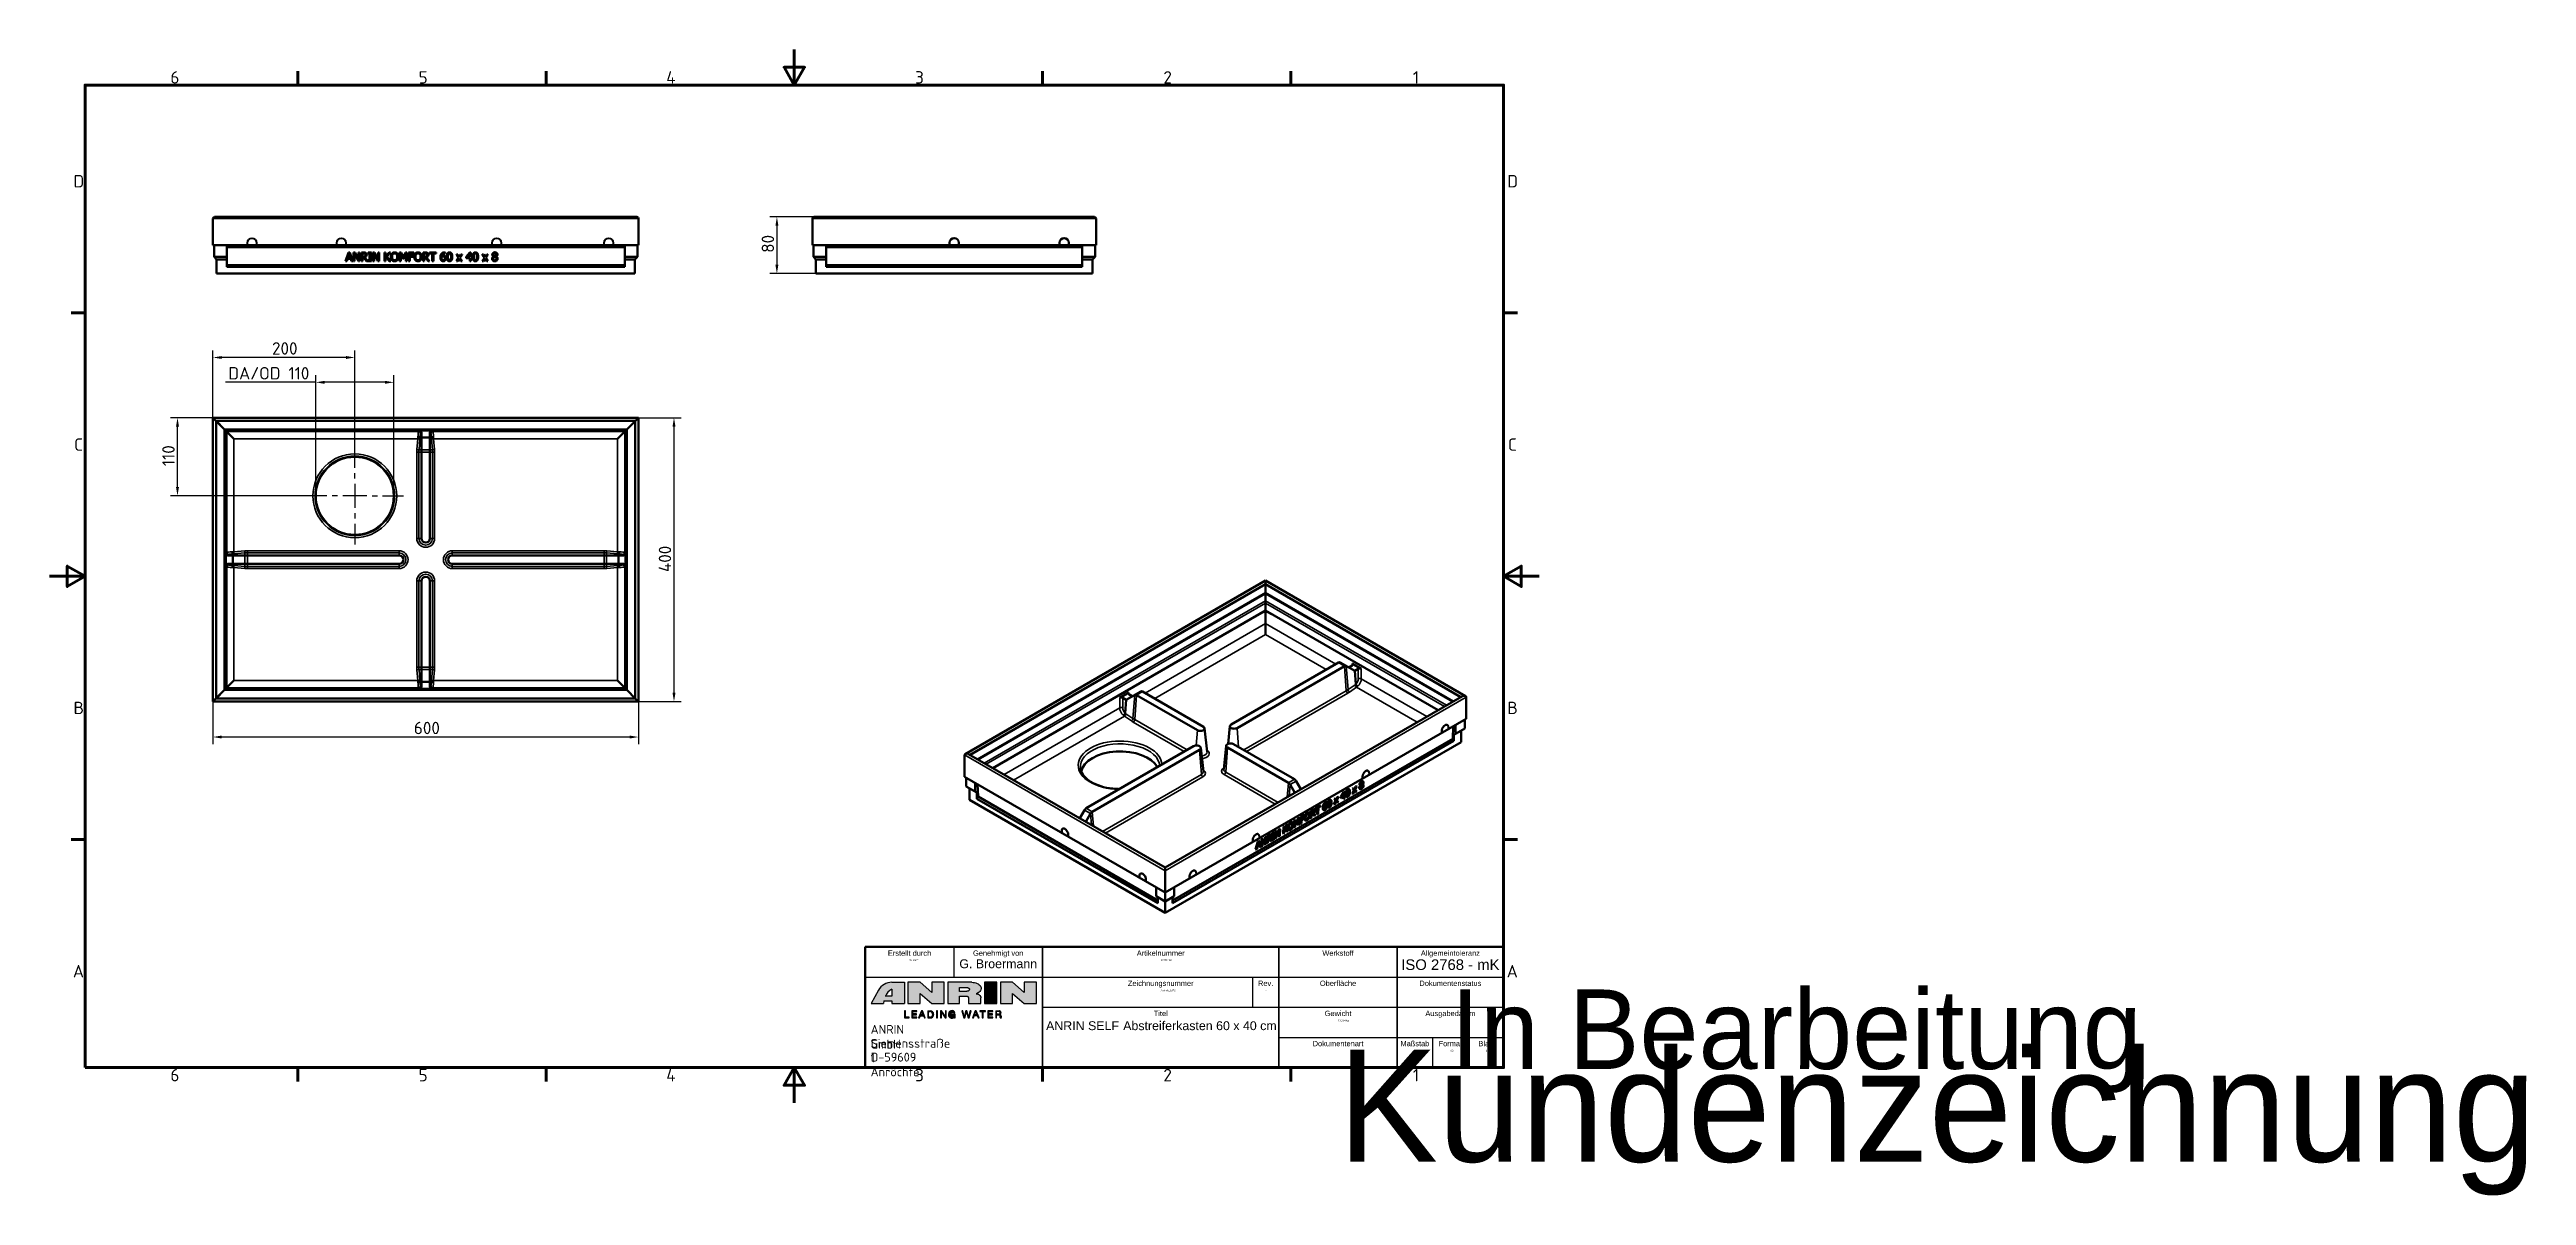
# Model space of a CAD drawing. Header units: millimetres. Extents: x 0 to 3492, y -130 to 1485.
import ezdxf
from ezdxf.enums import TextEntityAlignment as Align

# ---------------------------------------------------------------- set-up
doc = ezdxf.new("R2018")
doc.units = ezdxf.units.MM
doc.header["$LTSCALE"] = 5
for name, color, linetype, lineweight in [('Bemaßung (ISO)', 7, 'Continuous', 25), ('Mittelpunktmarkierung (ISO)', 7, 'Continuous', 25), ('Rahmen (ISO)', 7, 'Continuous', 70), ('Schraffur (ISO)', 7, 'Continuous', 18), ('Sichtbar (ISO)', 7, 'Continuous', 50), ('Sichtbar schmal (ISO)', 7, 'Continuous', 35), ('Skizziergeometrie (ISO)', 7, 'Continuous', 25), ('Symbole(DIN)', 7, 'Continuous', 25), ('Titel (ISO)', 7, 'Continuous', 50)]:
    doc.layers.add(name, color=color, linetype=linetype, lineweight=lineweight)
doc.styles.add('Aktuell-DIN', font='arial.ttf')
doc.styles.add('Notiztext (DIN)', font='isocpeur.ttf')
doc.styles.get("Standard").update_dxf_attribs({"font": 'arial.ttf'})
doc.styles.add('TXT 3_5', font='isocpeur.ttf')
doc.styles.add('TXT 5_0', font='isocpeur.ttf')
doc.dimstyles.new('Anrin Standard (DIN)', dxfattribs={"dimscale": 5, "dimtxt": 3.5, "dimasz": 2.5, "dimexe": 2, "dimexo": 0, "dimgap": 0.8, "dimtad": 1, "dimrnd": 1e-08, "dimtxsty": 'TXT 3_5', "dimcen": 0.09, "dimdle": 10, "dimclrd": 256, "dimclre": 256, "dimclrt": 256, "dimadec": 0, "dimazin": 2, "dimtfac": 0.714286, "dimtmove": 0, "dimatfit": 3, "dimfxl": 1, "dimtolj": 1, "dimlwd": -1, "dimlwe": -1, "dimarcsym": 0})

msp = doc.modelspace()

# ---------------------------------------------------------------- blocks, each defined once
blk = doc.blocks.new('Ränder Standardrahmen')
at = {"layer": 'Rahmen (ISO)'}
for p, q in [((70, 287), (70, 290.9)), ((140, 287), (140, 290.9)), ((280, 287), (280, 290.9)), ((350, 287), (350, 290.9)), ((10, 222.75), (6.1, 222.75)), ((410, 222.75), (413.9, 222.75)), ((10, 74.25), (6.1, 74.25)), ((410, 74.25), (413.9, 74.25)), ((70, 10), (70, 6.1)), ((140, 10), (140, 6.1)), ((280, 10), (280, 6.1)), ((350, 10), (350, 6.1))]:
    blk.add_line(p, q, dxfattribs=at)
at = {"layer": 'Rahmen (ISO)', "flags": 128}
for points in [[(210, 297), (210, 287), (207.11, 292), (212.89, 292), (210, 287)], [(10, 10), (10, 287), (410, 287), (410, 10), (10, 10)], [(0, 148.5), (10, 148.5), (5, 151.39), (5, 145.61), (10, 148.5)], [(420, 148.5), (410, 148.5), (415, 151.39), (415, 145.61), (410, 148.5)], [(210, 0), (210, 10), (207.11, 5), (212.89, 5), (210, 10)]]:
    blk.add_lwpolyline(points, dxfattribs=at)
at = {"layer": 'Rahmen (ISO)', "char_height": 3.5, "attachment_point": 7, "style": 'Notiztext (DIN)'}
for s, insert in [('6', (34.08, 287.4)), ('5', (104.08, 287.4)), ('4', (173.9, 287.4)), ('3', (244.08, 287.4)), ('2', (314.08, 287.4)), ('1', (384.42, 287.4)), ('D', (6.75, 258.13)), ('D', (411.05, 258.13)), ('C', (6.93, 183.88)), ('C', (411.23, 183.88)), ('B', (6.75, 109.63)), ('B', (411.05, 109.63)), ('A', (6.58, 35.38)), ('A', (410.88, 35.38)), ('6', (34.08, 6.1)), ('5', (104.08, 6.1)), ('4', (173.9, 6.1)), ('3', (244.08, 6.1)), ('2', (314.08, 6.1)), ('1', (384.42, 6.1))]:
    blk.add_mtext(s, dxfattribs=dict(at, insert=insert))
blk = doc.blocks.new('Schriftfelder Kundenzeichnung DE')
at = {"layer": 'Schraffur (ISO)'}
h = blk.add_hatch(color=256, dxfattribs=at)
edge = h.paths.add_edge_path(flags=0)
edge.add_line((108.68, 225.34), (110.52, 225.34))
edge.add_line((110.52, 225.34), (110.52, 227.3))
edge.add_arc((111.23, 225.87), 1.6, 116.36131, 117.74822)
edge.add_arc((112.34, 223.75), 3.98, 117.74822, 156.52452)
edge = h.paths.add_edge_path()
edge.add_arc((110.5, 224.99), 4.26, 90, 151.51191)
edge.add_line((106.76, 227.02), (104.71, 223.25))
edge.add_line((104.71, 223.25), (108.17, 223.25))
edge.add_line((108.17, 223.25), (108.3, 223.99))
edge.add_line((108.3, 223.99), (110.52, 223.99))
edge.add_line((110.52, 223.99), (110.52, 223.25))
edge.add_line((110.52, 223.25), (114.05, 223.25))
edge.add_line((114.05, 223.25), (114.05, 229.25))
edge.add_line((114.05, 229.25), (110.5, 229.25))
for points in [[(125.25, 223.25), (121.82, 223.25), (118.51, 226.1), (118.51, 223.25), (115.07, 223.25), (115.07, 229.25), (118.51, 229.25), (121.82, 226.4), (121.82, 229.25), (125.25, 229.25)], [(140.1, 223.25), (136.63, 223.25), (136.63, 229.25), (140.1, 229.25)], [(147.87, 229.25), (151.3, 229.25), (151.3, 223.25), (147.87, 223.25), (144.56, 226.1), (144.56, 223.25), (141.12, 223.25), (141.12, 229.25), (144.56, 229.25), (147.87, 226.4)], [(114.09, 221.22), (114.09, 219.19), (115.44, 219.19), (115.44, 219.42), (114.36, 219.42), (114.36, 221.22)], [(117.54, 220.99), (117.54, 221.22), (116.13, 221.22), (116.13, 219.19), (117.54, 219.19), (117.54, 219.42), (116.4, 219.42), (116.4, 220.09), (117.45, 220.09), (117.45, 220.32), (116.4, 220.32), (116.4, 220.99)], [(123.09, 221.22), (123.09, 219.19), (123.36, 219.19), (123.36, 221.22)], [(124.26, 221.22), (124.26, 219.19), (124.52, 219.19), (124.52, 220.83), (125.59, 219.19), (125.88, 219.19), (125.88, 221.22), (125.63, 221.22), (125.63, 219.58), (124.55, 221.22)], [(132.56, 221.22), (132.16, 219.52), (131.7, 221.22), (131.41, 221.22), (130.95, 219.52), (130.54, 221.22), (130.27, 221.22), (130.81, 219.19), (131.1, 219.19), (131.55, 220.89), (132.01, 219.19), (132.3, 219.19), (132.84, 221.22)], [(135.98, 219.19), (136.25, 219.19), (136.25, 220.99), (136.92, 220.99), (136.92, 221.22), (135.3, 221.22), (135.3, 220.99), (135.98, 220.99)], [(139.02, 219.19), (139.02, 219.42), (137.87, 219.42), (137.87, 220.09), (138.93, 220.09), (138.93, 220.32), (137.87, 220.32), (137.87, 220.99), (139.02, 220.99), (139.02, 221.22), (137.6, 221.22), (137.6, 219.19)]]:
    blk.add_hatch(color=256, dxfattribs=at).paths.add_polyline_path(points)
h = blk.add_hatch(color=256, dxfattribs=at)
edge = h.paths.add_edge_path(flags=0)
edge.add_line((129.64, 227.81), (129.64, 226.69))
edge.add_line((129.64, 226.69), (131.48, 226.69))
edge.add_spline(control_points=[(131.48, 226.69), (131.53, 226.69), (131.63, 226.69), (131.78, 226.72), (131.95, 226.76), (132.11, 226.83), (132.24, 226.93), (132.34, 227.04), (132.4, 227.16), (132.4, 227.29), (132.37, 227.4), (132.29, 227.52), (132.19, 227.61), (132.07, 227.68), (131.96, 227.73), (131.85, 227.76), (131.75, 227.78), (131.63, 227.8), (131.53, 227.8), (131.48, 227.81)], knot_values=[-0.234844, -0.234844, -0.234844, -0.234844, -0.219295, -0.205255, -0.18853, -0.169033, -0.151911, -0.140357, -0.124464, -0.113391, -0.102281, -0.089516, -0.072313, -0.06125, -0.047597, -0.037143, -0.028181, -0.015389, 0, 0, 0, 0], degree=3, periodic=0)
edge.add_line((131.48, 227.81), (129.64, 227.81))
edge = h.paths.add_edge_path()
edge.add_spline(control_points=[(134.32, 226.01), (134.42, 226.05), (134.69, 226.16), (135.12, 226.42), (135.54, 226.86), (135.74, 227.44), (135.62, 228.07), (135.19, 228.6), (134.56, 228.98), (133.83, 229.21), (133.33, 229.24), (133.06, 229.25)], knot_values=[0, 0, 0, 0, 0.032738, 0.089123, 0.15019, 0.210018, 0.266455, 0.334142, 0.409124, 0.482616, 0.561422, 0.561422, 0.561422, 0.561422], degree=3, periodic=0)
edge.add_line((133.06, 229.25), (126.28, 229.25))
edge.add_line((126.28, 229.25), (126.28, 223.25))
edge.add_line((126.28, 223.25), (129.64, 223.25))
edge.add_line((129.64, 223.25), (129.64, 225.34))
edge.add_line((129.64, 225.34), (131.62, 225.34))
edge.add_spline(control_points=[(131.62, 225.34), (131.65, 225.34), (131.71, 225.34), (131.8, 225.31), (131.87, 225.27), (131.93, 225.23), (131.99, 225.19), (132.03, 225.14), (132.07, 225.08), (132.11, 225), (132.15, 224.91), (132.16, 224.82), (132.16, 224.76), (132.16, 224.74)], knot_values=[0, 0, 0, 0, 0.009437, 0.018207, 0.027743, 0.03372, 0.040473, 0.048648, 0.053354, 0.063364, 0.072617, 0.083401, 0.090003, 0.090003, 0.090003, 0.090003], degree=3, periodic=0)
edge.add_line((132.16, 224.74), (132.16, 223.25))
edge.add_line((132.16, 223.25), (135.6, 223.25))
edge.add_line((135.6, 223.25), (135.6, 224.89))
edge.add_spline(control_points=[(135.6, 224.89), (135.6, 224.95), (135.59, 225.05), (135.56, 225.19), (135.51, 225.31), (135.44, 225.44), (135.35, 225.55), (135.24, 225.67), (135.11, 225.77), (134.96, 225.86), (134.82, 225.92), (134.7, 225.96), (134.57, 225.99), (134.44, 226.01), (134.35, 226.01), (134.32, 226.01)], knot_values=[0, 0, 0, 0, 0.017903, 0.03057, 0.042212, 0.057826, 0.072809, 0.085182, 0.106897, 0.121718, 0.138859, 0.150083, 0.159996, 0.179415, 0.188816, 0.188816, 0.188816, 0.188816], degree=3, periodic=0)
h = blk.add_hatch(color=256, dxfattribs=at)
h.paths.add_polyline_path([(119.02, 220.98), (119.38, 220.03), (118.67, 220.03)], flags=0)
h.paths.add_polyline_path([(118.36, 219.19), (118.08, 219.19), (118.87, 221.22), (119.17, 221.22), (119.96, 219.19), (119.69, 219.19), (119.46, 219.8), (118.58, 219.8)])
h = blk.add_hatch(color=256, dxfattribs=at)
edge = h.paths.add_edge_path(flags=0)
edge.add_line((122.02, 220.32), (122.02, 220.09))
edge.add_arc((121.34, 220.09), 0.678, -90, 0, ccw=False)
edge.add_line((121.34, 219.41), (120.89, 219.41))
edge.add_line((120.89, 219.41), (120.89, 221))
edge.add_line((120.89, 221), (121.34, 221))
edge.add_arc((121.34, 220.32), 0.678, 0, 90, ccw=False)
edge = h.paths.add_edge_path()
edge.add_line((122.29, 220.28), (122.29, 220.13))
edge.add_arc((121.35, 220.13), 0.942, -90, 0, ccw=False)
edge.add_line((121.35, 219.19), (120.62, 219.19))
edge.add_line((120.62, 219.19), (120.62, 221.22))
edge.add_line((120.62, 221.22), (121.35, 221.22))
edge.add_arc((121.35, 220.28), 0.942, 0, 90, ccw=False)
h = blk.add_hatch(color=256, dxfattribs=at)
edge = h.paths.add_edge_path()
edge.add_arc((127.43, 220.37), 0.91, 108.7549, 155.98384)
edge.add_arc((127.81, 220.2), 1.33, 155.98384, 187.99143)
edge.add_arc((127.52, 220.16), 1.04, 187.99143, 233.77695)
edge.add_arc((127.44, 220.04), 0.896, 233.77695, 284.14111)
edge.add_arc((127.42, 220.12), 0.976, 284.14111, 316.18124)
edge.add_line((128.12, 219.44), (128.19, 219.19))
edge.add_line((128.19, 219.19), (128.36, 219.19))
edge.add_line((128.36, 219.19), (128.36, 220.26))
edge.add_line((128.36, 220.26), (127.47, 220.26))
edge.add_line((127.47, 220.26), (127.47, 220.03))
edge.add_line((127.47, 220.03), (128.13, 220.03))
edge.add_arc((127.47, 220.02), 0.656, -150.3795, 0.85347, ccw=False)
edge.add_arc((127.74, 220.18), 0.97, 148.16176, 209.6205, ccw=False)
edge.add_arc((127.52, 220.31), 0.708, 78.4441, 148.16176, ccw=False)
edge.add_arc((127.56, 220.49), 0.53, 11.53554, 78.4441, ccw=False)
edge.add_line((128.07, 220.59), (128.32, 220.59))
edge.add_arc((127.6, 220.53), 0.726, 5.21823, 65.66422)
edge.add_arc((127.47, 220.24), 1.05, 65.66422, 108.7549)
h = blk.add_hatch(color=256, dxfattribs=at)
h.paths.add_polyline_path([(134.54, 220.03), (134.18, 220.98), (133.83, 220.03)], flags=0)
h.paths.add_polyline_path([(134.03, 221.22), (133.24, 219.19), (133.52, 219.19), (133.74, 219.8), (134.62, 219.8), (134.85, 219.19), (135.12, 219.19), (134.33, 221.22)])
h = blk.add_hatch(color=256, dxfattribs=at)
edge = h.paths.add_edge_path(flags=0)
edge.add_line((140.77, 221), (140.07, 221))
edge.add_line((140.07, 221), (140.07, 220.28))
edge.add_line((140.07, 220.28), (140.63, 220.28))
edge.add_arc((140.63, 221.15), 0.863, 270, 289.16201)
edge.add_arc((140.82, 220.6), 0.282, 289.16201, 360)
edge.add_line((141.11, 220.6), (141.11, 220.66))
edge.add_arc((140.77, 220.66), 0.335, 0, 90)
edge = h.paths.add_edge_path()
edge.add_line((139.8, 221.22), (139.8, 219.19))
edge.add_line((139.8, 219.19), (140.07, 219.19))
edge.add_line((140.07, 219.19), (140.07, 220.06))
edge.add_line((140.07, 220.06), (140.76, 220.06))
edge.add_arc((140.76, 219.77), 0.284, 12.87715, 90, ccw=False)
edge.add_arc((138.89, 219.35), 2.2, 0.34767, 12.87715, ccw=False)
edge.add_arc((141.42, 219.36), 0.332, 180.34767, 211.11673)
edge.add_line((141.14, 219.19), (141.44, 219.19))
edge.add_arc((141.81, 219.46), 0.463, 190.07605, 216.25101, ccw=False)
edge.add_arc((143.22, 219.71), 1.9, 181.10972, 190.07605, ccw=False)
edge.add_arc((140.45, 219.66), 0.871, 1.10972, 19.97248)
edge.add_arc((140.98, 219.85), 0.316, 19.97248, 85.20144)
edge.add_arc((140.84, 220.66), 0.517, 287.91348, 363.49928)
edge.add_arc((140.8, 220.65), 0.563, 3.49928, 81.28373)
edge.add_arc((140.75, 220.37), 0.852, 81.28373, 90)
edge.add_line((140.75, 221.22), (139.8, 221.22))
at = {"layer": 'Skizziergeometrie (ISO)', "color": 7, "lineweight": 25}
for p, q in [((106.76, 227.02), (104.71, 223.25)), ((108.3, 223.99), (108.17, 223.25)), ((108.3, 223.99), (110.52, 223.99)), ((110.52, 225.34), (108.68, 225.34)), ((110.5, 229.25), (114.05, 229.25)), ((110.52, 227.3), (110.52, 225.34)), ((110.52, 223.99), (110.52, 223.25)), ((114.05, 229.25), (114.05, 223.25)), ((115.07, 229.25), (115.07, 223.25)), ((118.51, 229.25), (115.07, 229.25)), ((121.82, 226.4), (118.51, 229.25)), ((118.51, 226.1), (121.82, 223.25)), ((118.51, 223.25), (118.51, 226.1)), ((125.25, 229.25), (121.82, 229.25)), ((121.82, 229.25), (121.82, 226.4)), ((125.25, 223.25), (125.25, 229.25)), ((126.28, 229.25), (126.28, 223.25)), ((133.06, 229.25), (126.28, 229.25)), ((129.64, 227.81), (131.48, 227.81)), ((129.64, 226.69), (129.64, 227.81)), ((131.48, 226.69), (129.64, 226.69)), ((129.64, 223.25), (129.64, 225.34)), ((129.64, 225.34), (131.62, 225.34)), ((132.16, 224.74), (132.16, 223.25)), ((135.6, 223.25), (135.6, 224.89)), ((140.1, 229.25), (136.63, 229.25)), ((136.63, 229.25), (136.63, 223.25)), ((140.1, 223.25), (140.1, 229.25)), ((144.56, 229.25), (141.12, 229.25)), ((141.12, 229.25), (141.12, 223.25)), ((147.87, 226.4), (144.56, 229.25)), ((144.56, 223.25), (144.56, 226.1)), ((144.56, 226.1), (147.87, 223.25)), ((147.87, 229.25), (147.87, 226.4)), ((151.3, 229.25), (147.87, 229.25)), ((151.3, 223.25), (151.3, 229.25)), ((104.71, 223.25), (108.17, 223.25)), ((110.52, 223.25), (114.05, 223.25)), ((114.36, 221.22), (114.09, 221.22)), ((114.09, 221.22), (114.09, 219.19)), ((114.09, 219.19), (115.44, 219.19)), ((114.36, 219.42), (114.36, 221.22)), ((115.44, 219.42), (114.36, 219.42)), ((115.07, 223.25), (118.51, 223.25)), ((115.44, 219.19), (115.44, 219.42)), ((116.13, 221.22), (116.13, 219.19)), ((117.54, 221.22), (116.13, 221.22)), ((116.13, 219.19), (117.54, 219.19)), ((116.4, 220.99), (117.54, 220.99)), ((116.4, 220.32), (116.4, 220.99)), ((117.45, 220.32), (116.4, 220.32)), ((116.4, 220.09), (117.45, 220.09)), ((116.4, 219.42), (116.4, 220.09)), ((117.54, 219.42), (116.4, 219.42)), ((117.45, 220.09), (117.45, 220.32)), ((117.54, 220.99), (117.54, 221.22)), ((117.54, 219.19), (117.54, 219.42)), ((118.87, 221.22), (118.08, 219.19)), ((118.08, 219.19), (118.36, 219.19)), ((118.36, 219.19), (118.58, 219.8)), ((118.58, 219.8), (119.46, 219.8)), ((118.67, 220.03), (119.02, 220.98)), ((119.38, 220.03), (118.67, 220.03)), ((119.17, 221.22), (118.87, 221.22)), ((119.02, 220.98), (119.38, 220.03)), ((119.96, 219.19), (119.17, 221.22)), ((119.46, 219.8), (119.69, 219.19)), ((119.69, 219.19), (119.96, 219.19)), ((120.62, 221.22), (121.35, 221.22)), ((120.62, 221.22), (120.62, 219.19)), ((120.62, 219.19), (121.35, 219.19)), ((120.89, 221), (121.34, 221)), ((120.89, 219.41), (120.89, 221)), ((121.34, 219.41), (120.89, 219.41)), ((121.82, 223.25), (125.25, 223.25)), ((122.02, 220.32), (122.02, 220.09)), ((122.29, 220.28), (122.29, 220.2)), ((122.29, 220.13), (122.29, 220.2)), ((123.09, 221.22), (123.09, 219.19)), ((123.36, 221.22), (123.09, 221.22)), ((123.09, 219.19), (123.36, 219.19)), ((123.36, 219.19), (123.36, 221.22)), ((124.26, 221.22), (124.26, 219.19)), ((124.55, 221.22), (124.26, 221.22)), ((124.26, 219.19), (124.52, 219.19)), ((124.52, 220.83), (125.59, 219.19)), ((124.52, 219.19), (124.52, 220.83)), ((125.63, 219.58), (124.55, 221.22)), ((125.59, 219.19), (125.88, 219.19)), ((125.88, 221.22), (125.63, 221.22)), ((125.63, 221.22), (125.63, 219.58)), ((125.88, 219.19), (125.88, 221.22)), ((126.28, 223.25), (129.64, 223.25)), ((128.36, 220.26), (127.47, 220.26)), ((127.47, 220.26), (127.47, 220.03)), ((127.47, 220.03), (128.13, 220.03)), ((128.07, 220.59), (128.32, 220.59)), ((128.12, 219.44), (128.19, 219.19)), ((128.19, 219.19), (128.36, 219.19)), ((128.36, 219.19), (128.36, 220.26)), ((130.27, 221.22), (130.81, 219.19)), ((130.54, 221.22), (130.27, 221.22)), ((130.95, 219.52), (130.54, 221.22)), ((130.81, 219.19), (131.1, 219.19)), ((131.41, 221.22), (130.95, 219.52)), ((131.1, 219.19), (131.55, 220.89)), ((131.7, 221.22), (131.41, 221.22)), ((131.55, 220.89), (132.01, 219.19)), ((132.16, 219.52), (131.7, 221.22)), ((132.01, 219.19), (132.3, 219.19)), ((132.16, 223.25), (135.6, 223.25)), ((132.56, 221.22), (132.16, 219.52)), ((132.3, 219.19), (132.84, 221.22)), ((132.84, 221.22), (132.56, 221.22)), ((134.03, 221.22), (133.24, 219.19)), ((133.24, 219.19), (133.52, 219.19)), ((133.52, 219.19), (133.74, 219.8)), ((134.62, 219.8), (133.74, 219.8)), ((133.83, 220.03), (134.18, 220.98)), ((134.54, 220.03), (133.83, 220.03)), ((134.33, 221.22), (134.03, 221.22)), ((134.18, 220.98), (134.54, 220.03)), ((135.12, 219.19), (134.33, 221.22)), ((134.62, 219.8), (134.85, 219.19)), ((134.85, 219.19), (135.12, 219.19)), ((135.3, 221.22), (135.3, 220.99)), ((136.92, 221.22), (135.3, 221.22)), ((135.3, 220.99), (135.98, 220.99)), ((135.98, 220.99), (135.98, 219.19)), ((135.98, 219.19), (136.25, 219.19)), ((136.25, 219.19), (136.25, 220.99)), ((136.25, 220.99), (136.92, 220.99)), ((136.63, 223.25), (140.1, 223.25)), ((136.92, 220.99), (136.92, 221.22)), ((137.6, 221.22), (137.6, 219.19)), ((139.02, 221.22), (137.6, 221.22)), ((137.6, 219.19), (139.02, 219.19)), ((137.87, 220.32), (137.87, 220.99)), ((137.87, 220.99), (139.02, 220.99)), ((138.93, 220.32), (137.87, 220.32)), ((137.87, 219.42), (137.87, 220.09)), ((137.87, 220.09), (138.93, 220.09)), ((139.02, 219.42), (137.87, 219.42)), ((138.93, 220.09), (138.93, 220.32)), ((139.02, 220.99), (139.02, 221.22)), ((139.02, 219.19), (139.02, 219.42)), ((139.8, 221.22), (139.8, 219.19)), ((139.8, 221.22), (140.75, 221.22)), ((139.8, 219.19), (140.07, 219.19)), ((140.07, 220.28), (140.07, 221)), ((140.77, 221), (140.07, 221)), ((140.63, 220.28), (140.07, 220.28)), ((140.07, 219.19), (140.07, 220.06)), ((140.07, 220.06), (140.76, 220.06)), ((141.11, 220.66), (141.11, 220.6)), ((141.12, 223.25), (144.56, 223.25)), ((141.14, 219.19), (141.44, 219.19)), ((147.87, 223.25), (151.3, 223.25))]:
    blk.add_line(p, q, dxfattribs=at)
for centre, radius, start, end in [((110.5, 224.99), 4.26, 90, 151.51191), ((112.34, 223.75), 3.98, 117.74822, 156.52452), ((111.23, 225.87), 1.6, 116.36131, 117.74822), ((121.34, 220.32), 0.678, 0, 90), ((121.34, 220.09), 0.678, 270, 0), ((121.35, 220.28), 0.942, 0, 90), ((121.35, 220.13), 0.942, 270, 0), ((127.81, 220.2), 1.33, 155.98384, 187.99143), ((127.52, 220.16), 1.04, 187.99143, 233.77695), ((127.43, 220.37), 0.91, 108.7549, 155.98384), ((127.74, 220.18), 0.97, 148.16176, 209.6205), ((127.47, 220.02), 0.656, 209.6205, 0.85347), ((127.44, 220.04), 0.896, 233.77695, 284.14111), ((127.52, 220.31), 0.708, 78.4441, 148.16176), ((127.47, 220.24), 1.05, 65.66422, 108.7549), ((127.56, 220.49), 0.53, 11.53554, 78.4441), ((127.42, 220.12), 0.976, 284.14111, 316.18124), ((127.6, 220.53), 0.726, 5.21823, 65.66422), ((140.63, 221.15), 0.863, 270, 289.16201), ((140.75, 220.37), 0.852, 81.28373, 90), ((140.76, 219.77), 0.284, 12.87715, 90), ((140.77, 220.66), 0.335, 0, 90), ((140.8, 220.65), 0.563, 3.49928, 81.28373), ((140.82, 220.6), 0.282, 289.16201, 0), ((140.84, 220.66), 0.517, 287.91348, 3.49928), ((140.98, 219.85), 0.316, 19.97248, 85.20144), ((138.89, 219.35), 2.2, 0.34767, 12.87715), ((141.42, 219.36), 0.332, 180.34767, 211.11673), ((140.45, 219.66), 0.871, 1.10972, 19.97248), ((143.22, 219.71), 1.9, 181.10972, 190.07605), ((141.81, 219.46), 0.463, 190.07605, 216.25101)]:
    blk.add_arc(centre, radius, start, end, dxfattribs=at)
for points in [[(131.48, 227.81), (131.63, 227.8), (131.76, 227.78), (131.85, 227.76), (131.95, 227.73), (132.07, 227.67), (132.17, 227.62), (132.3, 227.5), (132.37, 227.4), (132.4, 227.29), (132.39, 227.18), (132.33, 227.03), (132.25, 226.95), (132.11, 226.84), (131.94, 226.76), (131.77, 226.72), (131.64, 226.7), (131.48, 226.69)], [(131.62, 225.34), (131.71, 225.33), (131.8, 225.31), (131.88, 225.27), (131.93, 225.23), (131.98, 225.19), (132.04, 225.13), (132.06, 225.09), (132.11, 225), (132.14, 224.91), (132.16, 224.81), (132.16, 224.74)], [(133.06, 229.25), (133.85, 229.17), (134.55, 228.95), (135.18, 228.55), (135.59, 228.01), (135.69, 227.46), (135.51, 226.89), (135.1, 226.43), (134.62, 226.14), (134.32, 226.01)], [(134.32, 226.01), (134.41, 226.01), (134.6, 225.98), (134.7, 225.96), (134.8, 225.92), (134.96, 225.86), (135.09, 225.78), (135.26, 225.65), (135.35, 225.56), (135.44, 225.44), (135.51, 225.3), (135.55, 225.19), (135.58, 225.07), (135.6, 224.89)]]:
    blk.add_spline(points, degree=3, dxfattribs=at)
at = {"layer": 'Titel (ISO)', "lineweight": 50}
for p, q in [((283.01, 239.22), (103.01, 239.22)), ((103.01, 239.22), (103.01, 205.22)), ((283.01, 205.22), (283.01, 239.22)), ((103.01, 205.22), (283.01, 205.22))]:
    blk.add_line(p, q, dxfattribs=at)
at = {"layer": 'Titel (ISO)', "lineweight": 25}
for p, q in [((128.01, 239.22), (128.01, 230.72)), ((103.01, 230.72), (283.01, 230.72)), ((212.18, 230.72), (212.18, 222.22)), ((153.01, 222.22), (283.01, 222.22)), ((219.68, 213.72), (283.01, 213.72)), ((263.01, 213.72), (263.01, 205.22)), ((273.01, 213.72), (273.01, 205.22))]:
    blk.add_line(p, q, dxfattribs=at)
at = {"layer": 'Titel (ISO)', "lineweight": 35}
for p, q in [((153.01, 239.22), (153.01, 205.22)), ((219.68, 239.22), (219.68, 205.22)), ((253.01, 239.22), (253.01, 205.22))]:
    blk.add_line(p, q, dxfattribs=at)
at = {"layer": 'Symbole(DIN)', "color": 7, "style": 'Aktuell-DIN'}
for s, insert, char_height, attachment_point in [('\\fArial|b0|i0;Erstellt durch', (115.51, 238.22), 1.5, 2), ('\\fArial|b0|i0;Genehmigt von', (140.51, 238.22), 1.5, 2), ('\\fArial|b0|i0;Artikelnummer', (186.34, 238.22), 1.5, 2), ('\\fArial|b0|i0;Werkstoff', (236.34, 238.22), 1.5, 2), ('\\fArial|b0|i0;Allgemeintoleranz', (268.01, 238.22), 1.5, 2), ('\\fArial|b0|i0;Zeichnungsnummer', (186.34, 229.72), 1.5, 2), ('\\fArial|b0|i0;Oberfläche', (236.34, 229.72), 1.5, 2), ('\\fArial|b0|i0;Dokumentenstatus', (268.01, 229.72), 1.5, 2), ('\\fArial|b0|i0; ', (174.58, 218.72), 3, 1), ('\\fArial|b0|i0;Titel', (186.34, 221.22), 1.5, 2), ('\\fArial|b0|i0;Gewicht', (236.34, 221.22), 1.5, 2), ('\\fArial|b0|i0;Ausgabedatum', (268.01, 221.22), 1.5, 2), ('\\fArial|b0|i0;Dokumentenart', (236.34, 212.72), 1.5, 2), ('\\fArial|b0|i0;Maßstab', (258.01, 212.72), 1.5, 2), ('\\fArial|b0|i0;Format', (268.01, 212.72), 1.5, 2), ('\\fArial|b0|i0;Blatt', (278.01, 212.72), 1.5, 2)]:
    blk.add_mtext(s, dxfattribs=dict(at, insert=insert, char_height=char_height, attachment_point=attachment_point))
for s, insert, char_height, width, attachment_point in [('\\fArial|b0|i0;G. Broermann', (140.51, 235.72), 2.5, 21.9303, 2), ('\\fArial|b0|i0;ISO 2768 - mK', (268.01, 235.72), 3, 27.7157, 2), ('\\fArial|b0|i0;ANRIN SELF', (154.01, 218.26), 2.5, 20.5755, 1), ('\\fArial|b0|i0;Abstreiferkasten 60 x 40 cm', (175.75, 218.26), 2.5, 43.2832, 1)]:
    blk.add_mtext(s, dxfattribs=dict(at, insert=insert, char_height=char_height, width=width, attachment_point=attachment_point))
at = {"layer": 'Symbole(DIN)', "color": 179, "insert": (215.93, 229.72), "char_height": 1.5, "attachment_point": 2, "style": 'Aktuell-DIN'}
blk.add_mtext('\\fArial|b0|i0;Rev.', dxfattribs=at)
at = {"layer": 'Symbole(DIN)', "color": 7, "lineweight": 30, "flags": 104}
for tag, height, p in [('AUTOR', 2.5, (115.51, 235.72)), ('Artikelnummer', 3, (186.34, 235.72)), ('MATERIAL', 1.8, (236.34, 235.72)), ('BAUTEILNUMMER', 4, (186.34, 227.22)), ('REVISIONSNUMMER', 4, (215.93, 227.22)), ('Oberfläche', 2.5, (236.34, 227.22)), ('VaultStatus', 2, (268.01, 227.22)), ('MASSE\\P3;', 3, (236.34, 218.72)), ('GENEHM.DAT._KONSTR.', 3, (268.01, 218.72)), ('Dokumentenart', 2.5, (236.34, 210.22)), ('Anfänglicher_Ansichtsmaßstab', 2.5, (258.01, 210.22)), ('Blattgröße', 2.5, (268.01, 210.22)), ('Blattnummer', 2.5, (278.01, 210.22))]:
    blk.add_attdef(tag, text='', height=height, dxfattribs=at).set_placement(p, align=Align.TOP_CENTER)
at = {"layer": 'Titel (ISO)', "char_height": 2.5, "attachment_point": 1, "style": 'TXT 5_0'}
for s, insert, width in [('\\fISOCPEUR|b0|i0;ANRIN GmbH', (104.54, 217.22), 16.9116), ('\\fISOCPEUR|b0|i0;Siemensstraße 1', (104.54, 213.3), 21.7572), ('\\fISOCPEUR|b0|i0;D-59609 Anröchte', (104.54, 209.4), 23.9445)]:
    blk.add_mtext(s, dxfattribs=dict(at, insert=insert, width=width))
blk = doc.blocks.new('*D29')
at = {"layer": 'Bemaßung (ISO)', "transparency": 16777216}
for p, q in [((230.4, 565.9), (230.4, 505.9)), ((830.4, 565.9), (830.4, 505.9)), ((817.9, 515.9), (242.9, 515.9))]:
    blk.add_line(p, q, dxfattribs=at)
for points in [[(242.9, 518), (242.9, 513.8), (230.4, 515.9)], [(817.9, 518), (817.9, 513.8), (830.4, 515.9)]]:
    blk.add_solid(points, dxfattribs=at)
at = {"layer": 'Defpoints', "color": 0, "transparency": 16777216}
for p in [(230.4, 565.9), (830.4, 565.9), (230.4, 515.9)]:
    blk.add_point(p, dxfattribs=at)
at = {"layer": 'Bemaßung (ISO)', "transparency": 16777216, "insert": (513.7, 537.4), "char_height": 17.5, "attachment_point": 1, "style": 'TXT 3_5'}
blk.add_mtext('\\A1;600', dxfattribs=at)
blk = doc.blocks.new('*D30')
at = {"layer": 'Bemaßung (ISO)', "transparency": 16777216}
for p, q in [((830.4, 965.9), (890.4, 965.9)), ((880.4, 953.4), (880.4, 578.4)), ((830.4, 565.9), (890.4, 565.9))]:
    blk.add_line(p, q, dxfattribs=at)
for points in [[(878.3, 953.4), (882.5, 953.4), (880.4, 965.9)], [(878.3, 578.4), (882.5, 578.4), (880.4, 565.9)]]:
    blk.add_solid(points, dxfattribs=at)
at = {"layer": 'Defpoints', "color": 0, "transparency": 16777216}
for p in [(830.4, 965.9), (830.4, 565.9), (880.4, 565.9)]:
    blk.add_point(p, dxfattribs=at)
at = {"layer": 'Bemaßung (ISO)', "transparency": 16777216, "insert": (858.9, 748.4), "char_height": 17.5, "attachment_point": 1, "rotation": 90, "style": 'TXT 3_5'}
blk.add_mtext('\\A1;400', dxfattribs=at)
blk = doc.blocks.new('*D31')
at = {"layer": 'Bemaßung (ISO)', "transparency": 16777216}
for p, q in [((1077.7, 1249.1), (1015.5, 1249.1)), ((1025.5, 1236.6), (1025.5, 1181.6)), ((1080.5, 1169.1), (1015.5, 1169.1))]:
    blk.add_line(p, q, dxfattribs=at)
for points in [[(1023.4, 1236.6), (1027.6, 1236.6), (1025.5, 1249.1)], [(1023.4, 1181.6), (1027.6, 1181.6), (1025.5, 1169.1)]]:
    blk.add_solid(points, dxfattribs=at)
at = {"layer": 'Defpoints', "color": 0, "transparency": 16777216}
for p in [(1077.7, 1249.1), (1025.5, 1169.1), (1080.5, 1169.1)]:
    blk.add_point(p, dxfattribs=at)
at = {"layer": 'Bemaßung (ISO)', "transparency": 16777216, "insert": (1004, 1198.5), "char_height": 17.5, "attachment_point": 1, "rotation": 90, "style": 'TXT 3_5'}
blk.add_mtext('\\A1;80', dxfattribs=at)
blk = doc.blocks.new('*D32')
at = {"layer": 'Bemaßung (ISO)', "transparency": 16777216}
for p, q in [((375.4, 1015.9), (248.1, 1015.9)), ((375.4, 855.9), (375.4, 1025.9)), ((472.9, 1015.9), (387.9, 1015.9)), ((485.4, 855.9), (485.4, 1025.9))]:
    blk.add_line(p, q, dxfattribs=at)
for points in [[(387.9, 1018), (387.9, 1013.8), (375.4, 1015.9)], [(472.9, 1018), (472.9, 1013.8), (485.4, 1015.9)]]:
    blk.add_solid(points, dxfattribs=at)
at = {"layer": 'Defpoints', "color": 0, "transparency": 16777216}
for p in [(485.4, 1015.9), (375.4, 855.9), (485.4, 855.9)]:
    blk.add_point(p, dxfattribs=at)
at = {"layer": 'Bemaßung (ISO)', "transparency": 16777216, "insert": (252.1, 1037.4), "char_height": 17.5, "attachment_point": 1, "style": 'TXT 3_5'}
blk.add_mtext('\\A1;\\fISOCPEUR|b0|i0;\\H17.5000;DA/OD 110', dxfattribs=at)
blk = doc.blocks.new('*D33')
at = {"layer": 'Bemaßung (ISO)', "transparency": 16777216}
for p, q in [((230.4, 965.9), (170.4, 965.9)), ((180.4, 868.4), (180.4, 953.4)), ((361.8, 855.9), (170.4, 855.9))]:
    blk.add_line(p, q, dxfattribs=at)
for points in [[(178.3, 953.4), (182.5, 953.4), (180.4, 965.9)], [(178.3, 868.4), (182.5, 868.4), (180.4, 855.9)]]:
    blk.add_solid(points, dxfattribs=at)
at = {"layer": 'Defpoints', "color": 0, "transparency": 16777216}
for p in [(180.4, 965.9), (230.4, 965.9), (361.8, 855.9)]:
    blk.add_point(p, dxfattribs=at)
at = {"layer": 'Bemaßung (ISO)', "transparency": 16777216, "insert": (158.9, 897.7), "char_height": 17.5, "attachment_point": 1, "rotation": 90, "style": 'TXT 3_5'}
blk.add_mtext('\\A1;110', dxfattribs=at)
blk = doc.blocks.new('*D34')
at = {"layer": 'Bemaßung (ISO)', "transparency": 16777216}
for p, q in [((230.4, 965.9), (230.4, 1060.9)), ((417.9, 1050.9), (242.9, 1050.9)), ((430.4, 924.5), (430.4, 1060.9))]:
    blk.add_line(p, q, dxfattribs=at)
for points in [[(242.9, 1053), (242.9, 1048.8), (230.4, 1050.9)], [(417.9, 1053), (417.9, 1048.8), (430.4, 1050.9)]]:
    blk.add_solid(points, dxfattribs=at)
at = {"layer": 'Defpoints', "color": 0, "transparency": 16777216}
for p in [(230.4, 1050.9), (230.4, 965.9), (430.4, 924.5)]:
    blk.add_point(p, dxfattribs=at)
at = {"layer": 'Bemaßung (ISO)', "transparency": 16777216, "insert": (313.7, 1072.4), "char_height": 17.5, "attachment_point": 1, "style": 'TXT 3_5'}
blk.add_mtext('\\A1;200', dxfattribs=at)

# ---------------------------------------------------------------- dimensions: what is measured, and where the dimension line sits
at = {"layer": 'Bemaßung (ISO)'}
for base, p1, p2, angle, picture, middle in [((1025.484, 1169.072), (1077.734, 1249.072), (1080.484, 1169.072), 90, '*D31', (1025.484, 1209.022)), ((230.373, 1050.907), (430.373, 924.479), (230.373, 965.907), 180, '*D34', (330.323, 1050.907)), ((180.373, 965.907), (361.8, 855.907), (230.373, 965.907), 90, '*D33', (180.373, 910.857)), ((880.373, 565.907), (830.373, 965.907), (830.373, 565.907), 90, '*D30', (880.373, 765.907)), ((230.373, 515.907), (830.373, 565.907), (230.373, 565.907), 180, '*D29', (530.373, 515.907))]:
    dim = msp.add_linear_dim(base=base, p1=p1, p2=p2, angle=angle, dimstyle='Anrin Standard (DIN)', override={"dimgap": 0.8, "dimdec": 2, "dimtol": 0, "dimlim": 0, "dimtp": 0, "dimtm": 0, "dimtdec": 2, "dimtofl": 0, "dimatfit": 1}, dxfattribs=at)
    dim.commit()
    dim.dimension.update_dxf_attribs({"geometry": picture, "text_midpoint": middle, "dimtype": 160})
dim = msp.add_linear_dim(base=(485.373, 1015.907), p1=(375.373, 855.907), p2=(485.373, 855.907), angle=180, text='\\fISOCPEUR|b0|i0;\\H17.5000;DA/OD <>', dimstyle='Anrin Standard (DIN)', override={"dimgap": 0.8, "dimdec": 2, "dimtol": 0, "dimlim": 0, "dimtp": 0, "dimtm": 0, "dimtdec": 2, "dimtofl": 0, "dimatfit": 2}, dxfattribs=at)
dim.commit()
dim.dimension.update_dxf_attribs({"geometry": '*D32', "text_midpoint": (305.498, 1015.907), "dimtype": 160})

# ---------------------------------------------------------------- linework, layer by layer
at = {"layer": 'Mittelpunktmarkierung (ISO)', "linetype": 'Continuous'}
for p, q in [((430.373, 895.193), (430.373, 924.479)), ((430.373, 880.193), (430.373, 887.693)), ((391.086, 855.907), (361.8, 855.907)), ((406.086, 855.907), (398.586, 855.907)), ((447.159, 855.907), (413.586, 855.907)), ((430.373, 872.693), (430.373, 839.12)), ((454.659, 855.907), (462.159, 855.907)), ((469.659, 855.907), (498.945, 855.907)), ((430.373, 831.62), (430.373, 824.12)), ((430.373, 816.62), (430.373, 787.334))]:
    msp.add_line(p, q, dxfattribs=at)
at = {"layer": 'Sichtbar (ISO)'}
for p, q in [((230.373, 1246.822), (230.373, 1209.072)), ((828.123, 1249.072), (232.623, 1249.072)), ((830.373, 1209.072), (830.373, 1246.822)), ((1075.484, 1246.822), (1075.484, 1209.072)), ((1473.234, 1249.072), (1077.734, 1249.072)), ((1475.484, 1246.822), (1475.484, 1209.072)), ((830.373, 1209.072), (230.373, 1209.072)), ((231.873, 1209.072), (231.873, 1192.572)), ((249.873, 1192.572), (231.873, 1192.572)), ((235.373, 1189.072), (231.873, 1192.572)), ((235.373, 1189.072), (235.373, 1169.072)), ((249.873, 1189.072), (235.373, 1189.072)), ((249.873, 1178.572), (249.873, 1209.072)), ((810.873, 1206.572), (249.873, 1206.572)), ((417.432, 1186.894), (421.478, 1198.878)), ((417.432, 1186.842), (421.478, 1198.825)), ((420.136, 1190.192), (419.046, 1186.842)), ((424.716, 1190.192), (420.136, 1190.192)), ((420.573, 1191.552), (422.421, 1197.194)), ((424.278, 1191.552), (420.573, 1191.552)), ((420.59, 1191.604), (424.261, 1191.604)), ((421.478, 1198.878), (423.442, 1198.878)), ((421.478, 1198.878), (421.478, 1198.825)), ((421.478, 1198.825), (423.442, 1198.825)), ((422.421, 1197.194), (424.278, 1191.552)), ((423.442, 1198.878), (423.442, 1198.825)), ((423.442, 1198.878), (427.487, 1186.894)), ((423.442, 1198.825), (427.487, 1186.842)), ((425.805, 1186.842), (424.716, 1190.192)), ((428.625, 1186.842), (428.625, 1198.878)), ((428.625, 1198.878), (430.891, 1198.878)), ((428.625, 1198.825), (430.891, 1198.825)), ((435.422, 1186.842), (430.113, 1197.175)), ((430.113, 1197.175), (430.113, 1186.842)), ((430.891, 1198.878), (430.891, 1198.825)), ((430.891, 1198.878), (435.724, 1189.39)), ((430.891, 1198.825), (435.724, 1189.338)), ((435.724, 1189.338), (435.724, 1198.878)), ((435.724, 1198.878), (437.212, 1198.878)), ((435.724, 1198.825), (437.212, 1198.825)), ((437.212, 1198.878), (437.212, 1186.842)), ((439.643, 1186.842), (439.643, 1198.878)), ((439.643, 1198.878), (442.735, 1198.878)), ((439.643, 1198.825), (442.735, 1198.825)), ((441.238, 1192.94), (441.238, 1197.446)), ((441.238, 1197.446), (442.823, 1197.446)), ((441.238, 1192.993), (442.638, 1192.993)), ((442.638, 1192.94), (441.238, 1192.94)), ((443.066, 1191.61), (441.238, 1191.61)), ((441.238, 1191.61), (441.238, 1186.842)), ((446.858, 1186.842), (443.066, 1191.61)), ((444.661, 1192.057), (448.93, 1186.842)), ((444.693, 1192.069), (448.93, 1186.894)), ((444.807, 1193.614), (444.807, 1193.562)), ((447.15, 1195.624), (447.15, 1195.572)), ((449.416, 1197.602), (449.416, 1198.878)), ((449.416, 1198.878), (454.064, 1198.878)), ((449.416, 1198.825), (454.064, 1198.825)), ((450.943, 1197.602), (449.416, 1197.602)), ((449.416, 1186.842), (449.416, 1188.118)), ((449.416, 1188.118), (450.943, 1188.118)), ((449.416, 1188.065), (450.943, 1188.065)), ((450.943, 1188.065), (450.943, 1197.602)), ((454.064, 1197.602), (452.538, 1197.602)), ((452.538, 1197.602), (452.538, 1188.065)), ((452.538, 1188.118), (454.064, 1188.118)), ((452.538, 1188.065), (454.064, 1188.065)), ((454.064, 1198.878), (454.064, 1197.602)), ((454.064, 1188.118), (454.064, 1186.842)), ((456.038, 1186.842), (456.038, 1198.878)), ((456.038, 1198.878), (458.304, 1198.878)), ((456.038, 1198.825), (458.304, 1198.825)), ((462.836, 1186.842), (457.526, 1197.175)), ((457.526, 1197.175), (457.526, 1186.842)), ((458.304, 1198.878), (458.304, 1198.825)), ((458.304, 1198.878), (463.137, 1189.39)), ((458.304, 1198.825), (463.137, 1189.338)), ((463.137, 1189.338), (463.137, 1198.878)), ((463.137, 1198.878), (464.625, 1198.878)), ((463.137, 1198.825), (464.625, 1198.825)), ((464.625, 1198.878), (464.625, 1186.842)), ((472.21, 1186.842), (472.21, 1198.878)), ((472.21, 1198.878), (473.805, 1198.878)), ((472.21, 1198.825), (473.805, 1198.825)), ((473.805, 1198.878), (473.805, 1193.319)), ((473.805, 1193.372), (478.726, 1198.878)), ((473.805, 1193.319), (478.726, 1198.825)), ((474.505, 1192.416), (473.805, 1191.629)), ((473.805, 1191.629), (473.805, 1186.842)), ((478.891, 1186.842), (474.505, 1192.416)), ((480.67, 1198.825), (475.701, 1193.475)), ((475.701, 1193.475), (480.962, 1186.842)), ((475.724, 1193.499), (480.962, 1186.894)), ((478.726, 1198.878), (478.726, 1198.825)), ((478.726, 1198.878), (480.67, 1198.878)), ((478.726, 1198.825), (480.67, 1198.825)), ((480.67, 1198.878), (480.67, 1198.825)), ((481.234, 1192.886), (481.234, 1192.834)), ((482.674, 1197.508), (482.674, 1197.456)), ((490.405, 1197.508), (490.405, 1197.456)), ((491.844, 1192.886), (491.844, 1192.834)), ((493.594, 1186.842), (493.594, 1198.878)), ((493.594, 1198.878), (495.773, 1198.878)), ((493.594, 1198.825), (495.773, 1198.825)), ((498.184, 1190.144), (495.082, 1197.165)), ((495.082, 1197.165), (495.082, 1186.842)), ((495.773, 1198.878), (495.773, 1198.825)), ((495.773, 1198.878), (498.768, 1192.206)), ((495.773, 1198.825), (498.768, 1192.154)), ((499.157, 1190.144), (498.184, 1190.144)), ((498.768, 1192.206), (501.666, 1198.878)), ((498.768, 1192.154), (501.666, 1198.825)), ((498.768, 1192.206), (498.768, 1192.154)), ((502.288, 1197.165), (499.157, 1190.144)), ((501.666, 1198.878), (501.666, 1198.825)), ((501.666, 1198.878), (503.883, 1198.878)), ((501.666, 1198.825), (503.883, 1198.825)), ((502.288, 1186.842), (502.288, 1197.165)), ((503.883, 1198.878), (503.883, 1186.842)), ((506.314, 1186.842), (506.314, 1198.878)), ((506.314, 1198.878), (513.491, 1198.878)), ((506.314, 1198.825), (513.491, 1198.825)), ((507.909, 1197.408), (507.909, 1194.028)), ((513.491, 1197.408), (507.909, 1197.408)), ((507.909, 1194.08), (513.257, 1194.08)), ((507.909, 1194.028), (513.257, 1194.028)), ((513.257, 1192.61), (507.909, 1192.61)), ((507.909, 1192.61), (507.909, 1186.842)), ((513.257, 1194.08), (513.257, 1192.61)), ((513.491, 1198.878), (513.491, 1197.408)), ((514.239, 1192.886), (514.239, 1192.834)), ((515.679, 1197.508), (515.679, 1197.456)), ((523.409, 1197.508), (523.409, 1197.456)), ((524.849, 1192.886), (524.849, 1192.834)), ((526.599, 1186.842), (526.599, 1198.878)), ((526.599, 1198.878), (529.692, 1198.878)), ((526.599, 1198.825), (529.692, 1198.825)), ((528.194, 1192.94), (528.194, 1197.446)), ((528.194, 1197.446), (529.779, 1197.446)), ((528.194, 1192.993), (529.594, 1192.993)), ((529.594, 1192.94), (528.194, 1192.94)), ((530.022, 1191.61), (528.194, 1191.61)), ((528.194, 1191.61), (528.194, 1186.842)), ((533.815, 1186.842), (530.022, 1191.61)), ((531.617, 1192.057), (535.886, 1186.842)), ((531.65, 1192.069), (535.886, 1186.894)), ((531.763, 1193.614), (531.763, 1193.562)), ((534.106, 1195.624), (534.106, 1195.572)), ((535.614, 1197.408), (535.614, 1198.878)), ((535.614, 1198.878), (545.26, 1198.878)), ((535.614, 1198.825), (545.26, 1198.825)), ((539.64, 1197.408), (535.614, 1197.408)), ((539.64, 1186.842), (539.64, 1197.408)), ((545.26, 1197.408), (541.234, 1197.408)), ((541.234, 1197.408), (541.234, 1186.842)), ((545.26, 1198.878), (545.26, 1197.408)), ((551.095, 1192.158), (551.095, 1192.105)), ((557.834, 1197.34), (557.766, 1197.34)), ((557.834, 1198.936), (557.834, 1197.34)), ((558.875, 1190.779), (558.875, 1190.726)), ((560.09, 1192.876), (560.09, 1192.824)), ((567.763, 1192.886), (567.763, 1192.834)), ((573.656, 1186.894), (576.759, 1191.326)), ((573.656, 1186.842), (576.777, 1191.299)), ((573.685, 1195.887), (573.685, 1195.834)), ((573.685, 1195.887), (575.542, 1195.887)), ((576.777, 1191.299), (573.685, 1195.834)), ((573.685, 1195.834), (575.542, 1195.834)), ((577.623, 1190.221), (575.377, 1186.842)), ((575.542, 1195.887), (575.542, 1195.834)), ((575.542, 1195.887), (577.721, 1192.536)), ((575.542, 1195.834), (577.721, 1192.484)), ((579.811, 1186.842), (577.623, 1190.221)), ((577.721, 1192.536), (579.948, 1195.887)), ((577.721, 1192.484), (579.948, 1195.834)), ((577.721, 1192.536), (577.721, 1192.484)), ((581.669, 1195.834), (578.567, 1191.396)), ((578.567, 1191.396), (581.669, 1186.842)), ((578.585, 1191.422), (581.669, 1186.894)), ((579.948, 1195.887), (579.948, 1195.834)), ((579.948, 1195.887), (581.669, 1195.887)), ((579.948, 1195.834), (581.669, 1195.834)), ((581.669, 1195.887), (581.669, 1195.834)), ((587.221, 1192.701), (592.589, 1198.878)), ((587.221, 1192.649), (592.589, 1198.825)), ((587.221, 1190.959), (587.221, 1192.701)), ((592.521, 1190.959), (587.221, 1190.959)), ((588.486, 1192.251), (592.521, 1196.932)), ((592.521, 1192.251), (588.486, 1192.251)), ((588.531, 1192.303), (592.521, 1192.303)), ((592.521, 1196.932), (592.521, 1192.251)), ((592.521, 1186.842), (592.521, 1190.959)), ((592.589, 1198.878), (592.589, 1198.825)), ((592.589, 1198.878), (594.068, 1198.878)), ((592.589, 1198.825), (594.068, 1198.825)), ((594.068, 1198.878), (594.068, 1192.251)), ((594.068, 1192.303), (595.497, 1192.303)), ((594.068, 1192.251), (595.497, 1192.251)), ((594.068, 1190.959), (594.068, 1186.842)), ((595.497, 1190.959), (594.068, 1190.959)), ((595.497, 1192.303), (595.497, 1190.959)), ((596.576, 1192.876), (596.576, 1192.824)), ((604.249, 1192.886), (604.249, 1192.834)), ((610.142, 1186.894), (613.246, 1191.326)), ((610.142, 1186.842), (613.264, 1191.299)), ((610.171, 1195.887), (610.171, 1195.834)), ((610.171, 1195.887), (612.029, 1195.887)), ((613.264, 1191.299), (610.171, 1195.834)), ((610.171, 1195.834), (612.029, 1195.834)), ((614.11, 1190.221), (611.863, 1186.842)), ((612.029, 1195.887), (612.029, 1195.834)), ((612.029, 1195.887), (614.207, 1192.536)), ((612.029, 1195.834), (614.207, 1192.484)), ((616.298, 1186.842), (614.11, 1190.221)), ((614.207, 1192.536), (616.434, 1195.887)), ((614.207, 1192.484), (616.434, 1195.834)), ((614.207, 1192.536), (614.207, 1192.484)), ((618.155, 1195.834), (615.053, 1191.396)), ((615.053, 1191.396), (618.155, 1186.842)), ((615.071, 1191.422), (618.155, 1186.894)), ((616.434, 1195.887), (616.434, 1195.834)), ((616.434, 1195.887), (618.155, 1195.887)), ((616.434, 1195.834), (618.155, 1195.834)), ((618.155, 1195.887), (618.155, 1195.834)), ((623.98, 1190.206), (623.98, 1190.153)), ((624.272, 1195.994), (624.272, 1195.941)), ((626.012, 1193.241), (626.012, 1193.29)), ((628.726, 1193.682), (628.726, 1193.63)), ((629.669, 1193.222), (629.669, 1193.174)), ((631.497, 1196.1), (631.497, 1196.048)), ((631.798, 1190.235), (631.798, 1190.182)), ((810.873, 1178.572), (810.873, 1209.072)), ((810.873, 1192.572), (828.873, 1192.572)), ((825.373, 1189.072), (810.873, 1189.072)), ((828.873, 1192.572), (825.373, 1189.072)), ((825.373, 1189.072), (825.373, 1169.072)), ((828.873, 1192.572), (828.873, 1209.072)), ((1475.484, 1209.072), (1075.484, 1209.072)), ((1076.984, 1192.572), (1076.984, 1209.072)), ((1076.984, 1192.572), (1080.484, 1189.072)), ((1076.984, 1192.572), (1094.984, 1192.572)), ((1080.484, 1189.072), (1080.484, 1169.072)), ((1094.984, 1189.072), (1080.484, 1189.072)), ((1094.984, 1209.072), (1094.984, 1178.572)), ((1455.984, 1206.572), (1094.984, 1206.572)), ((1268.984, 1211.941), (1268.984, 1212.586)), ((1281.984, 1212.586), (1281.984, 1211.941)), ((1423.984, 1211.941), (1423.984, 1212.586)), ((1436.984, 1212.586), (1436.984, 1211.941)), ((1455.984, 1209.072), (1455.984, 1178.572)), ((1473.984, 1192.572), (1455.984, 1192.572)), ((1470.484, 1189.072), (1455.984, 1189.072)), ((1470.484, 1189.072), (1473.984, 1192.572)), ((1470.484, 1189.072), (1470.484, 1169.072)), ((1473.984, 1209.072), (1473.984, 1192.572)), ((825.373, 1169.072), (235.373, 1169.072)), ((810.873, 1180.917), (249.873, 1180.917)), ((810.873, 1178.572), (249.873, 1178.572)), ((417.432, 1186.894), (417.432, 1186.842)), ((419.046, 1186.842), (417.432, 1186.842)), ((427.487, 1186.842), (425.805, 1186.842)), ((427.487, 1186.894), (427.487, 1186.842)), ((430.113, 1186.842), (428.625, 1186.842)), ((437.212, 1186.842), (435.422, 1186.842)), ((441.238, 1186.842), (439.643, 1186.842)), ((448.93, 1186.842), (446.858, 1186.842)), ((448.93, 1186.894), (448.93, 1186.842)), ((454.064, 1186.842), (449.416, 1186.842)), ((457.526, 1186.842), (456.038, 1186.842)), ((464.625, 1186.842), (462.836, 1186.842)), ((473.805, 1186.842), (472.21, 1186.842)), ((480.962, 1186.842), (478.891, 1186.842)), ((480.962, 1186.894), (480.962, 1186.842)), ((495.082, 1186.842), (493.594, 1186.842)), ((503.883, 1186.842), (502.288, 1186.842)), ((507.909, 1186.842), (506.314, 1186.842)), ((528.194, 1186.842), (526.599, 1186.842)), ((535.886, 1186.842), (533.815, 1186.842)), ((535.886, 1186.894), (535.886, 1186.842)), ((541.234, 1186.842), (539.64, 1186.842)), ((573.656, 1186.894), (573.656, 1186.842)), ((575.377, 1186.842), (573.656, 1186.842)), ((581.669, 1186.842), (579.811, 1186.842)), ((581.669, 1186.894), (581.669, 1186.842)), ((594.068, 1186.842), (592.521, 1186.842)), ((610.142, 1186.894), (610.142, 1186.842)), ((611.863, 1186.842), (610.142, 1186.842)), ((618.155, 1186.842), (616.298, 1186.842)), ((618.155, 1186.894), (618.155, 1186.842)), ((1470.484, 1169.072), (1080.484, 1169.072)), ((1455.984, 1180.917), (1094.984, 1180.917)), ((1455.984, 1178.572), (1094.984, 1178.572)), ((230.373, 965.907), (830.373, 965.907)), ((230.373, 565.907), (230.373, 965.907)), ((259.842, 936.438), (230.373, 965.907)), ((234.873, 961.407), (246.373, 949.907)), ((234.873, 961.407), (825.873, 961.407)), ((234.873, 570.407), (234.873, 961.407)), ((248.373, 947.907), (812.373, 947.907)), ((248.373, 583.907), (248.373, 947.907)), ((521.384, 947.788), (539.361, 947.788)), ((524.373, 795.907), (524.373, 944.8)), ((536.373, 944.8), (536.373, 795.907)), ((800.904, 936.438), (830.373, 965.907)), ((812.373, 947.907), (812.373, 583.907)), ((825.873, 961.407), (825.873, 570.407)), ((830.373, 965.907), (830.373, 565.907)), ((538.301, 937.907), (522.444, 937.907)), ((248.491, 756.918), (248.491, 774.895)), ((251.48, 771.907), (492.873, 771.907)), ((258.373, 773.835), (258.373, 757.978)), ((809.266, 771.907), (567.873, 771.907)), ((802.373, 773.835), (802.373, 757.978)), ((812.254, 774.895), (812.254, 756.918)), ((492.873, 759.907), (251.48, 759.907)), ((524.373, 735.907), (524.373, 587.014)), ((536.373, 587.014), (536.373, 735.907)), ((567.873, 759.907), (809.266, 759.907)), ((1291.127, 491.928), (1714.459, 736.339)), ((1714.459, 736.339), (1714.459, 694.141)), ((1714.459, 736.339), (1996.37, 573.578)), ((1297.877, 490.629), (1714.459, 731.143)), ((1714.459, 731.143), (1989.62, 572.279)), ((1329.922, 472.128), (1714.459, 694.141)), ((1705.963, 689.053), (1705.95, 689.229)), ((1714.459, 693.958), (1705.963, 689.053)), ((1714.459, 694.141), (1957.575, 553.778)), ((1714.459, 660.282), (1714.459, 693.958)), ((1722.955, 689.053), (1714.459, 693.958)), ((1722.968, 689.229), (1722.955, 689.053)), ((230.373, 565.907), (259.842, 595.376)), ((538.301, 593.907), (522.444, 593.907)), ((800.904, 595.376), (814.373, 581.907)), ((1817.293, 620.832), (1666.022, 533.495)), ((1674.507, 528.596), (1825.778, 615.933)), ((1840.324, 609.225), (1819.793, 621.079)), ((1836.713, 616.938), (1831.839, 614.124)), ((1836.713, 619.379), (1849.425, 612.039)), ((1840.324, 609.225), (1845.198, 612.039)), ((1840.324, 609.225), (1841.688, 590.44)), ((830.373, 565.907), (230.373, 565.907)), ((234.873, 570.407), (246.373, 581.907)), ((825.873, 570.407), (234.873, 570.407)), ((812.373, 583.907), (248.373, 583.907)), ((539.361, 584.025), (521.384, 584.025)), ((825.873, 570.407), (814.373, 581.907)), ((830.373, 565.907), (825.873, 570.407)), ((1508.783, 571.215), (1521.495, 578.554)), ((1517.883, 568.401), (1513.009, 571.215)), ((1517.883, 568.401), (1516.52, 549.615)), ((1538.415, 580.254), (1517.883, 568.401)), ((1521.495, 576.114), (1526.369, 573.3)), ((1618.292, 525.535), (1532.429, 575.108)), ((1540.915, 580.007), (1626.778, 530.434)), ((1991.87, 573.578), (1573.038, 331.765)), ((1997.302, 572.279), (1997.302, 541.456)), ((1997.302, 541.456), (1573.038, 296.507)), ((1628.524, 528.198), (1632.083, 495.044)), ((1664.276, 531.26), (1661.603, 506.36)), ((1962.903, 523.032), (1962.903, 524.507)), ((1978.32, 513.505), (1979.134, 530.967)), ((1979.978, 519.207), (1995.18, 527.984)), ((1982.452, 532.883), (1982.452, 520.636)), ((1990.231, 525.126), (1990.231, 508.796)), ((1995.18, 527.984), (1995.18, 540.232)), ((1290.195, 459.807), (1290.195, 490.629)), ((1573.038, 331.765), (1295.627, 491.928)), ((1612.989, 502.877), (1461.719, 415.541)), ((1621.474, 497.978), (1470.204, 410.642)), ((1990.231, 508.796), (1573.038, 267.93)), ((1978.32, 513.505), (1583.291, 285.435)), ((1979.978, 510.634), (1583.291, 281.606)), ((1623.22, 500.642), (1626.78, 467.487)), ((1658.973, 503.703), (1655.414, 470.549)), ((1746.582, 451.467), (1660.719, 501.04)), ((1755.067, 456.366), (1669.204, 505.939)), ((1979.978, 510.634), (1978.32, 513.505)), ((1979.978, 510.634), (1979.978, 519.207)), ((1573.038, 296.507), (1290.195, 459.807)), ((1292.316, 446.334), (1292.316, 458.582)), ((1851.181, 458.529), (1851.181, 460.004)), ((1292.316, 446.334), (1307.519, 437.557)), ((1297.266, 443.477), (1297.266, 427.147)), ((1573.038, 267.93), (1297.266, 427.147)), ((1305.044, 438.986), (1305.044, 451.233)), ((1307.519, 437.557), (1307.519, 428.984)), ((1309.177, 431.855), (1307.519, 428.984)), ((1562.785, 281.606), (1307.519, 428.984)), ((1308.363, 449.317), (1309.177, 431.855)), ((1562.785, 285.435), (1309.177, 431.855)), ((1749.082, 448.827), (1755.76, 437.26)), ((1764.246, 442.159), (1757.567, 453.726)), ((1784.348, 415.412), (1791.169, 419.35)), ((1791.169, 419.35), (1791.875, 418.9)), ((1799.946, 420.255), (1800.653, 419.805)), ((1800.062, 424.53), (1800.768, 424.079)), ((1800.711, 422.851), (1800.663, 422.824)), ((1800.768, 424.079), (1800.711, 422.851)), ((1806.076, 427.41), (1806.782, 426.959)), ((1810.804, 421.414), (1813.176, 426.233)), ((1810.804, 421.414), (1811.51, 420.964)), ((1811.158, 428.576), (1812.471, 429.334)), ((1811.158, 428.576), (1811.864, 428.126)), ((1813.176, 426.233), (1811.158, 428.576)), ((1811.51, 420.964), (1813.882, 425.782)), ((1812.727, 421.667), (1811.51, 420.964)), ((1811.864, 428.126), (1813.177, 428.884)), ((1813.882, 425.782), (1811.864, 428.126)), ((1812.471, 429.334), (1813.177, 428.884)), ((1814.441, 425.271), (1812.727, 421.667)), ((1813.176, 426.233), (1813.882, 425.782)), ((1813.177, 428.884), (1814.593, 427.109)), ((1814.016, 427.832), (1815.586, 431.133)), ((1815.156, 423.927), (1814.31, 424.995)), ((1815.862, 423.477), (1814.441, 425.271)), ((1814.593, 427.109), (1816.292, 430.682)), ((1817.509, 431.385), (1815.151, 426.59)), ((1815.151, 426.59), (1817.176, 424.235)), ((1815.156, 423.927), (1815.862, 423.477)), ((1815.586, 431.133), (1816.803, 431.836)), ((1815.586, 431.133), (1816.292, 430.682)), ((1817.176, 424.235), (1815.862, 423.477)), ((1816.292, 430.682), (1817.509, 431.385)), ((1816.803, 431.836), (1817.509, 431.385)), ((1820.549, 430.226), (1820.611, 431.57)), ((1820.549, 430.226), (1821.255, 429.776)), ((1820.611, 431.57), (1824.636, 438.672)), ((1820.611, 431.57), (1821.317, 431.119)), ((1825.002, 431.939), (1821.255, 429.776)), ((1821.255, 429.776), (1821.317, 431.119)), ((1821.317, 431.119), (1825.342, 438.222)), ((1822.196, 431.319), (1825.224, 436.688)), ((1825.05, 432.966), (1822.196, 431.319)), ((1822.914, 432.591), (1824.344, 433.417)), ((1824.144, 429.116), (1824.255, 431.508)), ((1824.144, 429.116), (1824.85, 428.666)), ((1824.344, 433.417), (1824.431, 435.282)), ((1824.344, 433.417), (1825.05, 432.966)), ((1824.636, 438.672), (1825.681, 439.275)), ((1824.636, 438.672), (1825.342, 438.222)), ((1824.85, 428.666), (1825.002, 431.939)), ((1825.943, 429.297), (1824.85, 428.666)), ((1825.224, 436.688), (1825.05, 432.966)), ((1825.342, 438.222), (1826.387, 438.825)), ((1825.681, 439.275), (1826.387, 438.825)), ((1826.096, 432.571), (1825.943, 429.297)), ((1827.106, 433.154), (1826.096, 432.571)), ((1826.387, 438.825), (1826.143, 433.598)), ((1826.143, 433.598), (1827.154, 434.181)), ((1826.185, 434.48), (1826.448, 434.632)), ((1826.448, 434.632), (1827.154, 434.181)), ((1827.154, 434.181), (1827.106, 433.154)), ((1828.008, 431.889), (1828.714, 431.438)), ((1831.875, 442.305), (1832.581, 441.855)), ((1836.603, 436.31), (1838.976, 441.128)), ((1836.603, 436.31), (1837.309, 435.859)), ((1836.957, 443.472), (1838.271, 444.23)), ((1836.957, 443.472), (1837.663, 443.021)), ((1838.976, 441.128), (1836.957, 443.472)), ((1837.309, 435.859), (1839.682, 440.678)), ((1838.527, 436.562), (1837.309, 435.859)), ((1837.663, 443.021), (1838.977, 443.779)), ((1839.682, 440.678), (1837.663, 443.021)), ((1838.271, 444.23), (1838.977, 443.779)), ((1840.24, 440.166), (1838.527, 436.562)), ((1838.976, 441.128), (1839.682, 440.678)), ((1838.977, 443.779), (1840.393, 442.005)), ((1839.816, 442.728), (1841.385, 446.028)), ((1840.956, 438.823), (1840.109, 439.891)), ((1841.662, 438.372), (1840.24, 440.166)), ((1840.393, 442.005), (1842.092, 445.578)), ((1843.309, 446.281), (1840.951, 441.485)), ((1840.951, 441.485), (1842.975, 439.131)), ((1840.956, 438.823), (1841.662, 438.372)), ((1841.385, 446.028), (1842.603, 446.731)), ((1841.385, 446.028), (1842.092, 445.578)), ((1842.975, 439.131), (1841.662, 438.372)), ((1842.092, 445.578), (1843.309, 446.281)), ((1842.603, 446.731), (1843.309, 446.281)), ((1847.076, 443.022), (1847.782, 442.572)), ((1847.362, 448.121), (1848.068, 447.67)), ((1848.697, 447.472), (1848.769, 447.427)), ((1848.769, 447.427), (1848.77, 447.465)), ((1849.995, 449.294), (1850.701, 448.843)), ((1851.353, 448.904), (1851.352, 448.865)), ((1851.577, 453.613), (1852.283, 453.162)), ((1851.588, 449.13), (1852.294, 448.679)), ((1452.54, 401.334), (1459.219, 412.902)), ((1467.704, 408.003), (1461.026, 396.435)), ((1732.783, 379.047), (1733.099, 385.823)), ((1733.099, 385.823), (1734.151, 386.431)), ((1733.099, 385.823), (1733.805, 385.373)), ((1733.454, 377.829), (1733.805, 385.373)), ((1733.805, 385.373), (1734.857, 385.98)), ((1734.151, 386.431), (1734.857, 385.98)), ((1734.857, 385.98), (1734.413, 376.452)), ((1739.071, 379.999), (1739.515, 389.527)), ((1739.515, 389.527), (1740.642, 390.178)), ((1739.515, 389.527), (1740.221, 389.077)), ((1739.777, 379.549), (1740.221, 389.077)), ((1740.221, 389.077), (1741.349, 389.728)), ((1740.642, 390.178), (1741.349, 389.728)), ((1741.606, 384.918), (1741.082, 384.007)), ((1741.145, 385.35), (1744.828, 391.737)), ((1741.349, 389.728), (1741.145, 385.35)), ((1741.229, 387.172), (1744.122, 392.187)), ((1743.795, 382.727), (1741.533, 384.791)), ((1744.501, 382.276), (1741.606, 384.918)), ((1746.203, 392.531), (1742.491, 386.248)), ((1742.491, 386.248), (1745.965, 383.122)), ((1744.122, 392.187), (1745.497, 392.981)), ((1744.122, 392.187), (1744.828, 391.737)), ((1744.828, 391.737), (1746.203, 392.531)), ((1745.497, 392.981), (1746.203, 392.531)), ((1746.601, 385.303), (1747.308, 384.852)), ((1746.863, 392.71), (1747.569, 392.26)), ((1752.255, 395.917), (1752.961, 395.467)), ((1754.192, 388.729), (1754.636, 398.257)), ((1754.192, 388.729), (1754.898, 388.279)), ((1754.636, 398.257), (1756.176, 399.147)), ((1754.636, 398.257), (1755.342, 397.807)), ((1754.898, 388.279), (1755.342, 397.807)), ((1755.95, 388.886), (1754.898, 388.279)), ((1755.342, 397.807), (1756.882, 398.696)), ((1756.332, 397.094), (1755.95, 388.886)), ((1756.176, 399.147), (1756.882, 398.696)), ((1757.559, 393.228), (1756.285, 396.074)), ((1758.266, 392.778), (1756.332, 397.094)), ((1756.882, 398.696), (1758.753, 394.614)), ((1757.559, 393.228), (1758.266, 392.778)), ((1758.264, 395.68), (1760.343, 401.552)), ((1758.953, 393.175), (1758.266, 392.778)), ((1758.753, 394.614), (1761.049, 401.102)), ((1761.428, 400.036), (1758.953, 393.175)), ((1760.339, 392.278), (1760.593, 397.72)), ((1760.339, 392.278), (1761.045, 391.828)), ((1760.343, 401.552), (1761.911, 402.458)), ((1760.343, 401.552), (1761.049, 401.102)), ((1761.045, 391.828), (1761.428, 400.036)), ((1762.173, 392.479), (1761.045, 391.828)), ((1761.049, 401.102), (1762.617, 402.007)), ((1761.911, 402.458), (1762.617, 402.007)), ((1762.617, 402.007), (1762.173, 392.479)), ((1763.186, 393.922), (1763.63, 403.45)), ((1763.186, 393.922), (1763.892, 393.472)), ((1763.63, 403.45), (1768.704, 406.38)), ((1763.63, 403.45), (1764.336, 403)), ((1763.892, 393.472), (1764.336, 403)), ((1765.019, 394.123), (1763.892, 393.472)), ((1764.336, 403), (1769.411, 405.93)), ((1765.233, 398.709), (1765.019, 394.123)), ((1769.015, 400.893), (1765.233, 398.709)), ((1765.411, 402.523), (1765.286, 399.836)), ((1765.286, 399.836), (1769.068, 402.02)), ((1765.327, 400.718), (1768.362, 402.47)), ((1769.358, 404.802), (1765.411, 402.523)), ((1768.362, 402.47), (1769.068, 402.02)), ((1768.704, 406.38), (1769.411, 405.93)), ((1769.068, 402.02), (1769.015, 400.893)), ((1769.411, 405.93), (1769.358, 404.802)), ((1769.939, 398.777), (1770.646, 398.327)), ((1770.201, 406.185), (1770.907, 405.734)), ((1775.593, 409.392), (1776.299, 408.941)), ((1777.529, 402.203), (1777.974, 411.732)), ((1777.529, 402.203), (1778.236, 401.753)), ((1777.974, 411.732), (1780.16, 412.994)), ((1777.974, 411.732), (1778.68, 411.281)), ((1778.236, 401.753), (1778.68, 411.281)), ((1779.363, 402.404), (1778.236, 401.753)), ((1778.68, 411.281), (1780.866, 412.544)), ((1779.54, 406.195), (1779.363, 402.404)), ((1780.833, 406.942), (1779.54, 406.195)), ((1779.589, 407.253), (1779.756, 410.836)), ((1780.58, 407.825), (1779.589, 407.253)), ((1779.63, 408.135), (1779.873, 408.275)), ((1779.756, 410.836), (1780.877, 411.483)), ((1782.632, 405.149), (1780.709, 406.87)), ((1783.338, 404.699), (1780.833, 406.942)), ((1781.43, 409.655), (1782.136, 409.204)), ((1781.977, 407.948), (1784.802, 405.544)), ((1782.632, 405.149), (1783.338, 404.699)), ((1782.68, 413.599), (1783.386, 413.148)), ((1784.802, 405.544), (1783.338, 404.699)), ((1784.295, 414.284), (1784.348, 415.412)), ((1784.295, 414.284), (1785.001, 413.834)), ((1784.348, 415.412), (1785.054, 414.961)), ((1787.848, 415.478), (1785.001, 413.834)), ((1785.001, 413.834), (1785.054, 414.961)), ((1785.054, 414.961), (1791.875, 418.9)), ((1786.751, 407.527), (1787.101, 415.046)), ((1786.751, 407.527), (1787.457, 407.077)), ((1787.457, 407.077), (1787.848, 415.478)), ((1788.584, 407.728), (1787.457, 407.077)), ((1788.976, 416.129), (1788.584, 407.728)), ((1791.823, 417.772), (1788.976, 416.129)), ((1791.875, 418.9), (1791.823, 417.772)), ((1795.814, 413.41), (1796.52, 412.959)), ((1795.837, 413.395), (1796.543, 412.944)), ((1802.208, 416.993), (1802.914, 416.543)), ((1427.02, 383.153), (1427.02, 383.679)), ((1436.212, 378.372), (1436.212, 377.845)), ((1696.324, 369.122), (1696.324, 370.597)), ((1700.337, 357.636), (1703.641, 368.816)), ((1700.337, 357.636), (1701.043, 357.186)), ((1701.043, 357.186), (1704.348, 368.365)), ((1702.184, 357.845), (1701.043, 357.186)), ((1703.079, 360.953), (1702.184, 357.845)), ((1706.317, 362.823), (1703.079, 360.953)), ((1703.439, 362.213), (1704.954, 367.453)), ((1706.058, 363.726), (1703.439, 362.213)), ((1703.641, 368.816), (1705.03, 369.618)), ((1703.641, 368.816), (1704.348, 368.365)), ((1703.736, 363.243), (1705.352, 364.176)), ((1704.348, 368.365), (1705.737, 369.167)), ((1705.352, 364.176), (1704.671, 366.475)), ((1704.954, 367.453), (1706.058, 363.726)), ((1705.03, 369.618), (1705.737, 369.167)), ((1705.352, 364.176), (1706.058, 363.726)), ((1705.737, 369.167), (1708.153, 361.291)), ((1706.257, 361.054), (1705.825, 362.539)), ((1706.257, 361.054), (1706.963, 360.604)), ((1706.963, 360.604), (1706.317, 362.823)), ((1708.153, 361.291), (1706.963, 360.604)), ((1708.251, 362.206), (1708.695, 371.734)), ((1708.251, 362.206), (1708.958, 361.755)), ((1708.695, 371.734), (1710.298, 372.659)), ((1708.695, 371.734), (1709.402, 371.283)), ((1708.958, 361.755), (1709.402, 371.283)), ((1710.01, 362.363), (1708.958, 361.755)), ((1709.402, 371.283), (1711.004, 372.208)), ((1710.392, 370.578), (1710.01, 362.363)), ((1710.298, 372.659), (1711.004, 372.208)), ((1713.058, 364.981), (1710.357, 369.825)), ((1713.764, 364.53), (1710.392, 370.578)), ((1711.004, 372.208), (1714.07, 366.638)), ((1713.058, 364.981), (1713.764, 364.53)), ((1713.399, 367.856), (1713.715, 374.632)), ((1713.715, 374.632), (1714.767, 375.239)), ((1713.715, 374.632), (1714.421, 374.182)), ((1715.029, 365.261), (1713.764, 364.53)), ((1714.07, 366.638), (1714.421, 374.182)), ((1714.421, 374.182), (1715.473, 374.789)), ((1714.767, 375.239), (1715.473, 374.789)), ((1715.473, 374.789), (1715.029, 365.261)), ((1716.042, 366.704), (1716.486, 376.232)), ((1716.042, 366.704), (1716.748, 366.253)), ((1716.486, 376.232), (1718.673, 377.494)), ((1716.486, 376.232), (1717.192, 375.781)), ((1716.748, 366.253), (1717.192, 375.781)), ((1717.876, 366.904), (1716.748, 366.253)), ((1717.192, 375.781), (1719.379, 377.044)), ((1718.053, 370.696), (1717.876, 366.904)), ((1719.345, 371.442), (1718.053, 370.696)), ((1718.102, 371.753), (1718.269, 375.336)), ((1719.092, 372.325), (1718.102, 371.753)), ((1718.143, 372.635), (1718.386, 372.775)), ((1718.269, 375.336), (1719.39, 375.983)), ((1721.144, 369.649), (1719.222, 371.371)), ((1721.85, 369.199), (1719.345, 371.442)), ((1719.942, 374.155), (1720.649, 373.705)), ((1720.49, 372.448), (1723.315, 370.045)), ((1721.144, 369.649), (1721.85, 369.199)), ((1721.193, 378.099), (1721.899, 377.649)), ((1723.315, 370.045), (1721.85, 369.199)), ((1722.953, 370.694), (1722.998, 371.666)), ((1722.953, 370.694), (1723.659, 370.243)), ((1722.998, 371.666), (1724.078, 372.29)), ((1722.998, 371.666), (1723.704, 371.216)), ((1723.352, 379.249), (1723.397, 380.222)), ((1723.352, 379.249), (1724.058, 378.798)), ((1723.397, 380.222), (1726.684, 382.119)), ((1723.397, 380.222), (1724.103, 379.771)), ((1726.946, 372.141), (1723.659, 370.243)), ((1723.659, 370.243), (1723.704, 371.216)), ((1723.704, 371.216), (1724.784, 371.839)), ((1724.058, 378.798), (1724.103, 379.771)), ((1725.137, 379.422), (1724.058, 378.798)), ((1724.078, 372.29), (1724.39, 378.99)), ((1724.078, 372.29), (1724.784, 371.839)), ((1724.103, 379.771), (1727.39, 381.669)), ((1724.784, 371.839), (1725.137, 379.422)), ((1726.265, 380.073), (1725.912, 372.49)), ((1725.912, 372.49), (1726.991, 373.114)), ((1725.953, 373.372), (1726.285, 373.564)), ((1727.344, 380.696), (1726.265, 380.073)), ((1726.285, 373.564), (1726.991, 373.114)), ((1726.684, 382.119), (1727.39, 381.669)), ((1726.991, 373.114), (1726.946, 372.141)), ((1727.39, 381.669), (1727.344, 380.696)), ((1727.635, 373.397), (1728.08, 382.925)), ((1727.635, 373.397), (1728.342, 372.947)), ((1728.08, 382.925), (1729.682, 383.85)), ((1728.08, 382.925), (1728.786, 382.475)), ((1728.342, 372.947), (1728.786, 382.475)), ((1729.394, 373.554), (1728.342, 372.947)), ((1728.786, 382.475), (1730.388, 383.4)), ((1729.777, 381.77), (1729.394, 373.554)), ((1729.682, 383.85), (1730.388, 383.4)), ((1732.442, 376.172), (1729.741, 381.016)), ((1733.148, 375.722), (1729.777, 381.77)), ((1730.388, 383.4), (1733.454, 377.829)), ((1732.442, 376.172), (1733.148, 375.722)), ((1734.413, 376.452), (1733.148, 375.722)), ((1739.071, 379.999), (1739.777, 379.549)), ((1740.905, 380.2), (1739.777, 379.549)), ((1741.082, 384.007), (1740.905, 380.2)), ((1743.795, 382.727), (1744.501, 382.276)), ((1745.965, 383.122), (1744.501, 382.276)), ((1536.622, 319.874), (1536.622, 320.401)), ((1545.814, 315.094), (1545.814, 314.567)), ((1573.038, 331.765), (1573.038, 267.93)), ((1607.229, 317.683), (1607.229, 319.158)), ((1560.31, 291.608), (1560.31, 303.856)), ((1573.038, 284.26), (1560.31, 291.608)), ((1562.785, 290.179), (1562.785, 281.606)), ((1585.766, 291.608), (1573.038, 284.26)), ((1583.291, 281.606), (1583.291, 290.179)), ((1585.766, 303.856), (1585.766, 291.608))]:
    msp.add_line(p, q, dxfattribs=at)
msp.add_circle((430.373, 855.907), 55, dxfattribs=at)
for centre, radius, start, end in [((232.623, 1246.822), 2.25, 90, 180), ((828.123, 1246.822), 2.25, 0, 90), ((1077.734, 1246.822), 2.25, 90, 180), ((1473.234, 1246.822), 2.25, 0, 90), ((492.873, 765.907), 6, 270, 90), ((530.373, 795.907), 6, 180, 0), ((567.873, 765.907), 6, 90, 270), ((530.373, 735.907), 6, 0, 180)]:
    msp.add_arc(centre, radius, start, end, dxfattribs=at)
for centre, major_axis, ratio, start_param, end_param in [((1275.484, 1212.586), (0, -6.525), 0.9961947, 1.57079633, 4.71238898), ((1269.234, 1211.941), (0, -2.868), 0.08715574, 4.71238898, 6.28318531), ((1281.734, 1211.941), (0, -2.868), 0.08715574, 0, 1.57079633), ((1430.484, 1212.586), (0, -6.525), 0.9961947, 1.57079633, 4.71238898), ((1424.234, 1211.941), (0, -2.868), 0.08715574, 4.71238898, 6.28318531), ((1436.734, 1211.941), (0, -2.868), 0.08715574, 0, 1.57079633), ((521.361, 944.777), (2.137, 2.137), 0.99243251, 5.50158524, 7.06478537), ((539.384, 944.777), (-2.137, 2.137), 0.99243251, 5.50158524, 7.06478537), ((251.503, 774.918), (-2.137, -2.137), 0.99243251, 5.50158524, 7.06478537), ((809.243, 774.918), (2.137, -2.137), 0.99243251, 5.50158524, 7.06478537), ((251.503, 756.895), (-2.137, 2.137), 0.99243251, 5.50158524, 7.06478537), ((809.243, 756.895), (2.137, 2.137), 0.99243251, 5.50158524, 7.06478537), ((1817.293, 616.749), (2.5, 4.33), 0.57735027, 0, 0.78539816), ((1825.778, 611.85), (2.5, 4.33), 0.57735027, 0, 0.78539816), ((1834.567, 618.159), (3.023, 0), 0.57298118, 5.50158524, 7.06478537), ((1847.311, 610.801), (-3, 0), 0.58175268, 3.93078892, 5.49398905), ((521.361, 587.037), (2.137, -2.137), 0.99243251, 5.50158524, 7.06478537), ((539.384, 587.037), (-2.137, -2.137), 0.99243251, 5.50158524, 7.06478537), ((1510.896, 569.976), (-3, 0), 0.58175268, 3.93078892, 5.49398905), ((1523.64, 577.334), (-3.023, 0), 0.57298118, 5.50158524, 7.06478537), ((1532.429, 571.025), (-2.5, 4.33), 0.57735027, 5.49778714, 6.28318531), ((1540.915, 575.924), (-2.5, 4.33), 0.57735027, 5.49778714, 6.28318531), ((1994.12, 572.279), (3.182, 0), 0.57735027, 0, 2.35619449), ((1622.535, 527.984), (6, 0), 0.57735027, 3.92699082, 7.06858347), ((1670.265, 531.046), (-6, 0), 0.57735027, 5.49778714, 8.6393798), ((1293.377, 490.629), (-3.182, 0), 0.57735027, 3.92699082, 6.28318531), ((1509.398, 463.889), (55, 0), 0.57735027, 0.30330322, 3.04204294), ((1617.232, 500.427), (6, 0), 0.57735027, 5.49778714, 8.6393798), ((1664.962, 503.489), (-6, 0), 0.57735027, 3.92699082, 7.06858347), ((1755.067, 452.283), (-2.5, 4.33), 0.57735027, 4.71238898, 5.49778714), ((1746.582, 447.384), (2.5, -4.33), 0.57735027, 1.57079633, 2.35619449), ((1431.616, 381.026), (-3.238, 5.651), 0.57734188, 3.93080331, 7.07239597), ((1461.719, 411.458), (2.5, 4.33), 0.57735027, 0.78539816, 1.57079633), ((1470.204, 406.559), (-2.5, -4.33), 0.57735027, 3.92699082, 4.71238898), ((1427.197, 383.051), (0.008, -2.344), 0.07533521, 4.66858993, 6.23938625), ((1436.036, 377.947), (0.008, -2.344), 0.07533521, 6.23938625, 7.81018258), ((1541.218, 317.747), (-3.238, 5.651), 0.57734188, 3.93080331, 7.07239597), ((1536.798, 319.772), (0.008, -2.344), 0.07533521, 4.66858993, 6.23938625), ((1545.637, 314.669), (0.008, -2.344), 0.07533521, 6.23938625, 7.81018258)]:
    msp.add_ellipse(centre, major_axis=major_axis, ratio=ratio, start_param=start_param, end_param=end_param, dxfattribs=at)
for points, degree, knots in [([(278.623, 1209.083), (278.623, 1209.083), (278.623, 1209.083), (278.625, 1209.081), (278.626, 1209.08), (278.631, 1209.077), (278.633, 1209.076), (278.64, 1209.073), (278.647, 1209.072), (278.654, 1209.072)], 3, [-0.00001428648, -0.00001428648, -0.00001428648, -0.00001428648, 0, 0, 0.00072312142, 0.00072312142, 0.00146453987, 0.00146453987, 0.00315712576, 0.00315712576, 0.00315712576, 0.00315712576]), ([(292.092, 1209.072), (292.092, 1209.072), (292.093, 1209.072), (292.1, 1209.072), (292.106, 1209.074), (292.113, 1209.076), (292.115, 1209.078), (292.119, 1209.08), (292.121, 1209.081), (292.123, 1209.083), (292.123, 1209.083), (292.123, 1209.083)], 3, [0, 0, 0, 0, 0.00010264804, 0.00010264804, 0.00216072225, 0.00216072225, 0.00302846439, 0.00302846439, 0.00388065848, 0.00388065848, 0.00389829009, 0.00389829009, 0.00389829009, 0.00389829009]), ([(404.623, 1209.083), (404.623, 1209.083), (404.623, 1209.083), (404.625, 1209.081), (404.626, 1209.08), (404.631, 1209.077), (404.633, 1209.076), (404.64, 1209.073), (404.647, 1209.072), (404.654, 1209.072)], 3, [-0.00001428647, -0.00001428647, -0.00001428647, -0.00001428647, 0, 0, 0.00072312131, 0.00072312131, 0.00146453952, 0.00146453952, 0.00315712488, 0.00315712488, 0.00315712488, 0.00315712488]), ([(418.092, 1209.072), (418.092, 1209.072), (418.093, 1209.072), (418.1, 1209.072), (418.106, 1209.074), (418.113, 1209.076), (418.115, 1209.078), (418.119, 1209.08), (418.121, 1209.081), (418.123, 1209.083), (418.123, 1209.083), (418.123, 1209.083)], 3, [0, 0, 0, 0, 0.00010264804, 0.00010264804, 0.00216072225, 0.00216072225, 0.00302846439, 0.00302846439, 0.00388065872, 0.00388065872, 0.00389829031, 0.00389829031, 0.00389829031, 0.00389829031]), ([(444.807, 1193.614), (445.157, 1193.944), (445.483, 1194.866), (445.487, 1195.469)], 2, [0, 0, 0, 1, 1.97651935, 1.97651935, 1.97651935]), ([(482.897, 1192.859), (482.903, 1190.519), (484.881, 1188.021), (486.544, 1188.021)], 2, [0.00561281, 0.00561281, 0.00561281, 1, 2, 2, 2]), ([(486.544, 1188.021), (488.207, 1188.021), (490.175, 1190.519), (490.181, 1192.86)], 2, [0, 0, 0, 1, 1.9943996, 1.9943996, 1.9943996]), ([(515.902, 1192.859), (515.908, 1190.519), (517.886, 1188.021), (519.549, 1188.021)], 2, [0.00561281, 0.00561281, 0.00561281, 1, 2, 2, 2]), ([(519.549, 1188.021), (521.212, 1188.021), (523.18, 1190.519), (523.186, 1192.86)], 2, [0, 0, 0, 1, 1.9943996, 1.9943996, 1.9943996]), ([(531.763, 1193.614), (532.113, 1193.944), (532.44, 1194.866), (532.443, 1195.469)], 2, [0, 0, 0, 1, 1.97651935, 1.97651935, 1.97651935]), ([(552.719, 1191.772), (552.722, 1190.547), (553.205, 1189.031), (553.575, 1188.632)], 2, [0.010503, 0.010503, 0.010503, 1, 2, 2, 2]), ([(552.753, 1193.715), (553.325, 1194.111), (554.528, 1194.547), (555.247, 1194.547)], 2, [0.00444652, 0.00444652, 0.00444652, 1, 2, 2, 2]), ([(555.072, 1187.953), (556.045, 1187.953), (557.235, 1189.325), (557.241, 1190.684)], 2, [0, 0, 0, 1, 1.99018538, 1.99018538, 1.99018538]), ([(561.724, 1192.848), (561.725, 1191.604), (561.88, 1189.924), (562.132, 1189.264)], 2, [0.0110563, 0.0110563, 0.0110563, 1, 2, 2, 2]), ([(565.701, 1189.235), (565.935, 1189.827), (566.128, 1191.643), (566.129, 1192.86)], 2, [0, 0, 0, 1, 1.98937643, 1.98937643, 1.98937643]), ([(598.21, 1192.848), (598.211, 1191.604), (598.366, 1189.924), (598.619, 1189.264)], 2, [0.0110563, 0.0110563, 0.0110563, 1, 2, 2, 2]), ([(602.187, 1189.235), (602.421, 1189.827), (602.614, 1191.643), (602.615, 1192.86)], 2, [0, 0, 0, 1, 1.98937643, 1.98937643, 1.98937643]), ([(623.623, 1209.083), (623.623, 1209.083), (623.623, 1209.083), (623.625, 1209.081), (623.626, 1209.08), (623.631, 1209.077), (623.633, 1209.076), (623.64, 1209.073), (623.647, 1209.072), (623.654, 1209.072)], 3, [-0.00001428647, -0.00001428647, -0.00001428647, -0.00001428647, 0, 0, 0.00072312129, 0.00072312129, 0.00146453946, 0.00146453946, 0.00315712473, 0.00315712473, 0.00315712473, 0.00315712473]), ([(623.98, 1190.206), (623.98, 1191.177), (625.02, 1192.807), (626.009, 1193.292)], 2, [0, 0, 0, 1, 1.99822177, 1.99822177, 1.99822177]), ([(625.604, 1190.296), (625.612, 1189.226), (626.917, 1187.817), (627.909, 1187.817)], 2, [0.01186215, 0.01186215, 0.01186215, 1, 2, 2, 2]), ([(625.886, 1196.152), (625.892, 1195.576), (626.46, 1194.76), (627.033, 1194.43)], 2, [0.02218247, 0.02218247, 0.02218247, 1, 2, 2, 2]), ([(627.909, 1187.817), (628.92, 1187.817), (630.138, 1189.023), (630.145, 1190.054)], 2, [0, 0, 0, 1, 1.98760799, 1.98760799, 1.98760799]), ([(628.726, 1193.682), (629.426, 1194.216), (629.917, 1195.341), (629.922, 1196.051)], 2, [0, 0, 0, 1, 1.97942408, 1.97942408, 1.97942408]), ([(629.673, 1193.224), (630.72, 1192.739), (631.798, 1191.342), (631.798, 1190.235)], 2, [0.00185962, 0.00185962, 0.00185962, 1, 2, 2, 2]), ([(637.092, 1209.072), (637.092, 1209.072), (637.093, 1209.072), (637.1, 1209.072), (637.106, 1209.074), (637.113, 1209.076), (637.115, 1209.078), (637.119, 1209.08), (637.121, 1209.081), (637.123, 1209.083), (637.123, 1209.083), (637.123, 1209.083)], 3, [0, 0, 0, 0, 0.00010264804, 0.00010264804, 0.00216072225, 0.00216072225, 0.00302846439, 0.00302846439, 0.00388065912, 0.00388065912, 0.00389829069, 0.00389829069, 0.00389829069, 0.00389829069]), ([(781.623, 1209.083), (781.623, 1209.083), (781.623, 1209.083), (781.625, 1209.081), (781.626, 1209.08), (781.631, 1209.077), (781.633, 1209.076), (781.64, 1209.073), (781.647, 1209.072), (781.654, 1209.072)], 3, [-0.00001428648, -0.00001428648, -0.00001428648, -0.00001428648, 0, 0, 0.00072312134, 0.00072312134, 0.00146453961, 0.00146453961, 0.00315712511, 0.00315712511, 0.00315712511, 0.00315712511]), ([(795.092, 1209.072), (795.092, 1209.072), (795.093, 1209.072), (795.1, 1209.072), (795.106, 1209.074), (795.113, 1209.076), (795.115, 1209.078), (795.119, 1209.08), (795.121, 1209.081), (795.123, 1209.083), (795.123, 1209.083), (795.123, 1209.083)], 3, [0, 0, 0, 0, 0.00010264804, 0.00010264804, 0.00216072226, 0.00216072226, 0.0030284644, 0.0030284644, 0.00388065947, 0.00388065947, 0.00389829104, 0.00389829104, 0.00389829104, 0.00389829104]), ([(519.453, 938.723), (519.456, 938.722), (519.46, 938.722), (519.816, 938.7), (520.165, 938.665), (520.826, 938.568), (521.132, 938.508), (521.697, 938.364), (521.941, 938.278), (522.297, 938.098), (522.406, 938.005), (522.439, 937.914)], 3, [-0.44732157, -0.44732157, -0.44732157, -0.44732157, -0.446284043, -0.446284043, -0.340341843, -0.340341843, -0.234420465, -0.234420465, -0.117165709, -0.117165709, 0, 0, 0, 0]), ([(541.293, 938.723), (541.289, 938.722), (541.286, 938.722), (540.93, 938.7), (540.58, 938.665), (539.919, 938.568), (539.613, 938.508), (539.048, 938.364), (538.804, 938.278), (538.448, 938.098), (538.34, 938.005), (538.307, 937.914)], 3, [-0.447321403, -0.447321403, -0.447321403, -0.447321403, -0.446281261, -0.446281261, -0.340335565, -0.340335565, -0.234331196, -0.234331196, -0.117125201, -0.117125201, 0, 0, 0, 0]), ([(257.557, 776.827), (257.557, 776.823), (257.557, 776.82), (257.579, 776.464), (257.615, 776.114), (257.711, 775.453), (257.771, 775.147), (257.916, 774.582), (258.001, 774.338), (258.182, 773.982), (258.275, 773.874), (258.366, 773.84)], 3, [-0.447321403, -0.447321403, -0.447321403, -0.447321403, -0.446281261, -0.446281261, -0.340335565, -0.340335565, -0.234331196, -0.234331196, -0.117125201, -0.117125201, 0, 0, 0, 0]), ([(803.189, 776.827), (803.188, 776.823), (803.188, 776.82), (803.166, 776.464), (803.131, 776.114), (803.034, 775.453), (802.974, 775.147), (802.83, 774.583), (802.744, 774.338), (802.564, 773.982), (802.471, 773.874), (802.38, 773.84)], 3, [-0.44732157, -0.44732157, -0.44732157, -0.44732157, -0.446284043, -0.446284043, -0.340341843, -0.340341843, -0.234420465, -0.234420465, -0.117165709, -0.117165709, 0, 0, 0, 0]), ([(257.557, 754.987), (257.557, 754.99), (257.557, 754.994), (257.579, 755.349), (257.615, 755.699), (257.711, 756.36), (257.771, 756.666), (257.916, 757.231), (258.001, 757.475), (258.182, 757.831), (258.275, 757.94), (258.366, 757.973)], 3, [-0.44732157, -0.44732157, -0.44732157, -0.44732157, -0.446284043, -0.446284043, -0.340341843, -0.340341843, -0.234420465, -0.234420465, -0.117165709, -0.117165709, 0, 0, 0, 0]), ([(803.189, 754.987), (803.188, 754.99), (803.188, 754.994), (803.166, 755.349), (803.131, 755.699), (803.034, 756.36), (802.974, 756.667), (802.83, 757.231), (802.744, 757.475), (802.564, 757.831), (802.471, 757.94), (802.38, 757.973)], 3, [-0.447321403, -0.447321403, -0.447321403, -0.447321403, -0.446281261, -0.446281261, -0.340335565, -0.340335565, -0.234331196, -0.234331196, -0.117125201, -0.117125201, 0, 0, 0, 0]), ([(519.453, 593.091), (519.456, 593.091), (519.46, 593.091), (519.816, 593.113), (520.165, 593.149), (520.826, 593.245), (521.133, 593.305), (521.697, 593.45), (521.941, 593.535), (522.297, 593.716), (522.406, 593.809), (522.439, 593.9)], 3, [-0.447321403, -0.447321403, -0.447321403, -0.447321403, -0.446281261, -0.446281261, -0.340335565, -0.340335565, -0.234331196, -0.234331196, -0.117125201, -0.117125201, 0, 0, 0, 0]), ([(541.293, 593.091), (541.289, 593.091), (541.286, 593.091), (540.93, 593.113), (540.58, 593.149), (539.92, 593.245), (539.613, 593.305), (539.049, 593.45), (538.805, 593.535), (538.448, 593.716), (538.34, 593.809), (538.307, 593.9)], 3, [-0.44732157, -0.44732157, -0.44732157, -0.44732157, -0.446284043, -0.446284043, -0.340341843, -0.340341843, -0.234420465, -0.234420465, -0.117165709, -0.117165709, 0, 0, 0, 0]), ([(1844.38, 587.354), (1844.377, 587.355), (1844.375, 587.356), (1844.108, 587.489), (1843.835, 587.664), (1843.3, 588.082), (1843.041, 588.323), (1842.539, 588.872), (1842.306, 589.18), (1841.927, 589.8), (1841.784, 590.106), (1841.696, 590.391)], 3, [-0.447321403, -0.447321403, -0.447321403, -0.447321403, -0.446281261, -0.446281261, -0.340335565, -0.340335565, -0.234331196, -0.234331196, -0.117125201, -0.117125201, 0, 0, 0, 0]), ([(1513.827, 546.529), (1513.83, 546.53), (1513.833, 546.531), (1514.1, 546.665), (1514.372, 546.839), (1514.908, 547.257), (1515.166, 547.497), (1515.668, 548.046), (1515.901, 548.354), (1516.28, 548.975), (1516.423, 549.281), (1516.511, 549.566)], 3, [-0.44732157, -0.44732157, -0.44732157, -0.44732157, -0.446284043, -0.446284043, -0.340341843, -0.340341843, -0.234420465, -0.234420465, -0.117165709, -0.117165709, 0, 0, 0, 0]), ([(1962.903, 524.507), (1962.903, 524.786), (1962.922, 525.077), (1962.998, 525.676), (1963.056, 525.984), (1963.207, 526.61), (1963.301, 526.927), (1963.524, 527.562), (1963.653, 527.879), (1963.943, 528.506), (1964.103, 528.816), (1964.451, 529.419), (1964.639, 529.712), (1965.037, 530.274), (1965.247, 530.543), (1965.683, 531.05), (1965.909, 531.288), (1966.372, 531.727), (1966.608, 531.928), (1967.085, 532.289), (1967.325, 532.448), (1967.802, 532.723), (1968.04, 532.837), (1968.506, 533.02), (1968.735, 533.088), (1969.179, 533.176), (1969.395, 533.197), (1969.771, 533.19), (1969.934, 533.171), (1970.244, 533.101), (1970.391, 533.05), (1970.529, 532.984)], 3, [-1.57079633, -1.57079633, -1.57079633, -1.57079633, -1.41348471, -1.41348471, -1.2559831, -1.2559831, -1.0982691, -1.0982691, -0.94042896, -0.94042896, -0.78259458, -0.78259458, -0.62489784, -0.62489784, -0.46745434, -0.46745434, -0.31035649, -0.31035649, -0.15366084, -0.15366084, 0.00265138, 0.00265138, 0.15878008, 0.15878008, 0.315347, 0.315347, 0.47382663, 0.47382663, 0.60580662, 0.60580662, 0.73778661, 0.73778661, 0.73778661, 0.73778661]), ([(1972.354, 527.053), (1972.355, 527.053), (1972.355, 527.053), (1972.36, 527.056), (1972.364, 527.06), (1972.369, 527.065), (1972.371, 527.067), (1972.374, 527.07), (1972.375, 527.072), (1972.376, 527.074), (1972.376, 527.074), (1972.376, 527.074)], 3, [0, 0, 0, 0, 0.00010264804, 0.00010264804, 0.00216072226, 0.00216072226, 0.0030284644, 0.0030284644, 0.00388065947, 0.00388065947, 0.00389829104, 0.00389829104, 0.00389829104, 0.00389829104]), ([(1962.83, 521.563), (1962.83, 521.563), (1962.83, 521.563), (1962.832, 521.562), (1962.833, 521.562), (1962.836, 521.562), (1962.837, 521.562), (1962.843, 521.562), (1962.847, 521.564), (1962.852, 521.567)], 3, [-0.00001428648, -0.00001428648, -0.00001428648, -0.00001428648, 0, 0, 0.00072312134, 0.00072312134, 0.00146453961, 0.00146453961, 0.00315712511, 0.00315712511, 0.00315712511, 0.00315712511]), ([(1508.572, 442.591), (1506.852, 442.606), (1505.133, 442.665), (1497.464, 443.129), (1491.612, 444.034), (1480.74, 446.822), (1475.72, 448.702), (1467.031, 453.197), (1463.361, 455.806), (1457.657, 461.437), (1455.645, 464.451), (1453.945, 468.947), (1453.591, 470.423), (1453.433, 471.898)], 3, [2.37060666, 2.37060666, 2.37060666, 2.37060666, 2.46063346, 2.46063346, 2.77421406, 2.77421406, 3.08677095, 3.08677095, 3.39778955, 3.39778955, 3.71201739, 3.71201739, 3.86508746, 3.86508746, 3.86508746, 3.86508746]), ([(1851.107, 457.06), (1851.107, 457.06), (1851.107, 457.06), (1851.109, 457.059), (1851.11, 457.059), (1851.113, 457.058), (1851.115, 457.058), (1851.12, 457.059), (1851.124, 457.061), (1851.129, 457.064)], 3, [-0.00001428647, -0.00001428647, -0.00001428647, -0.00001428647, 0, 0, 0.00072312129, 0.00072312129, 0.00146453946, 0.00146453946, 0.00315712473, 0.00315712473, 0.00315712473, 0.00315712473]), ([(1851.181, 460.004), (1851.181, 460.283), (1851.2, 460.574), (1851.276, 461.173), (1851.333, 461.481), (1851.484, 462.106), (1851.578, 462.424), (1851.801, 463.058), (1851.93, 463.376), (1852.22, 464.003), (1852.38, 464.313), (1852.729, 464.915), (1852.916, 465.209), (1853.314, 465.771), (1853.524, 466.04), (1853.96, 466.547), (1854.186, 466.785), (1854.649, 467.224), (1854.885, 467.425), (1855.362, 467.786), (1855.602, 467.945), (1856.079, 468.219), (1856.317, 468.334), (1856.783, 468.517), (1857.012, 468.585), (1857.456, 468.673), (1857.672, 468.693), (1858.048, 468.687), (1858.211, 468.668), (1858.522, 468.598), (1858.668, 468.547), (1858.807, 468.481)], 3, [-1.57079633, -1.57079633, -1.57079633, -1.57079633, -1.41348471, -1.41348471, -1.2559831, -1.2559831, -1.0982691, -1.0982691, -0.94042896, -0.94042896, -0.78259458, -0.78259458, -0.62489784, -0.62489784, -0.46745434, -0.46745434, -0.31035649, -0.31035649, -0.15366084, -0.15366084, 0.00265138, 0.00265138, 0.15878008, 0.15878008, 0.315347, 0.315347, 0.47382663, 0.47382663, 0.60580662, 0.60580662, 0.73778661, 0.73778661, 0.73778661, 0.73778661]), ([(1860.632, 462.55), (1860.632, 462.55), (1860.632, 462.55), (1860.637, 462.553), (1860.641, 462.556), (1860.647, 462.562), (1860.648, 462.564), (1860.651, 462.567), (1860.652, 462.569), (1860.653, 462.571), (1860.653, 462.571), (1860.653, 462.571)], 3, [0, 0, 0, 0, 0.00010264804, 0.00010264804, 0.00216072225, 0.00216072225, 0.00302846439, 0.00302846439, 0.00388065912, 0.00388065912, 0.00389829069, 0.00389829069, 0.00389829069, 0.00389829069]), ([(1802.208, 416.993), (1802.044, 417.098), (1801.316, 418.123), (1801.433, 420.632)], 2, [0.78669193, 0.78669193, 0.78669193, 1, 2, 2, 2]), ([(1828.008, 431.889), (1827.843, 431.994), (1827.116, 433.018), (1827.233, 435.528)], 2, [0.78669193, 0.78669193, 0.78669193, 1, 2, 2, 2]), ([(1847.076, 443.022), (1846.789, 443.206), (1846.483, 443.997), (1846.511, 444.592)], 2, [0.1050321, 0.1050321, 0.1050321, 1, 2, 2, 2]), ([(1846.511, 444.592), (1846.547, 445.364), (1847.311, 447.016), (1847.947, 447.747)], 2, [0, 0, 0, 1, 1.91818679, 1.91818679, 1.91818679]), ([(1847.362, 448.121), (1847.257, 448.187), (1846.898, 448.587), (1846.932, 449.313)], 2, [0.71786494, 0.71786494, 0.71786494, 1, 2, 2, 2]), ([(1848.835, 449.197), (1849.002, 449.189), (1849.705, 449.231), (1849.995, 449.294)], 2, [0.02517915, 0.02517915, 0.02517915, 1, 2, 2, 2]), ([(1849.607, 453.299), (1850.762, 453.966), (1851.507, 453.657), (1851.577, 453.613)], 2, [0, 0, 0, 1, 1.11918453, 1.11918453, 1.11918453]), ([(1749.653, 395.576), (1750.519, 396.076), (1751.822, 396.194), (1752.255, 395.917)], 2, [0, 0, 0, 1, 1.91961496, 1.91961496, 1.91961496]), ([(1752, 392.1), (1752.044, 393.042), (1751.789, 394.118), (1751.598, 394.393)], 2, [0, 0, 0, 1, 1.72290614, 1.72290614, 1.72290614]), ([(1769.852, 398.838), (1769.393, 399.189), (1769.055, 400.398), (1769.018, 400.947)], 2, [0, 0, 0, 1, 1.55074378, 1.55074378, 1.55074378]), ([(1769.019, 402.051), (1769.084, 403.176), (1769.682, 405.246), (1770.201, 406.185)], 2, [0.05432989, 0.05432989, 0.05432989, 1, 2, 2, 2]), ([(1772.991, 409.05), (1773.857, 409.55), (1775.16, 409.668), (1775.593, 409.392)], 2, [0, 0, 0, 1, 1.91961496, 1.91961496, 1.91961496]), ([(1775.338, 405.574), (1775.382, 406.516), (1775.127, 407.592), (1774.936, 407.868)], 2, [0, 0, 0, 1, 1.72290614, 1.72290614, 1.72290614]), ([(1797.119, 414.464), (1797.135, 414.465), (1797.407, 414.499), (1797.702, 414.669)], 2, [0.93661549, 0.93661549, 0.93661549, 1, 2, 2, 2]), ([(1696.251, 367.653), (1696.251, 367.653), (1696.251, 367.653), (1696.252, 367.653), (1696.254, 367.652), (1696.257, 367.652), (1696.258, 367.652), (1696.263, 367.653), (1696.268, 367.654), (1696.273, 367.657)], 3, [-0.00001428647, -0.00001428647, -0.00001428647, -0.00001428647, 0, 0, 0.00072312131, 0.00072312131, 0.00146453952, 0.00146453952, 0.00315712488, 0.00315712488, 0.00315712488, 0.00315712488]), ([(1696.324, 370.597), (1696.324, 370.876), (1696.343, 371.167), (1696.419, 371.767), (1696.476, 372.075), (1696.627, 372.7), (1696.722, 373.017), (1696.945, 373.652), (1697.074, 373.97), (1697.363, 374.597), (1697.524, 374.906), (1697.872, 375.509), (1698.06, 375.802), (1698.458, 376.364), (1698.668, 376.633), (1699.104, 377.14), (1699.33, 377.378), (1699.793, 377.818), (1700.029, 378.019), (1700.505, 378.379), (1700.746, 378.539), (1701.223, 378.813), (1701.46, 378.928), (1701.926, 379.11), (1702.155, 379.178), (1702.6, 379.267), (1702.816, 379.287), (1703.192, 379.281), (1703.355, 379.261), (1703.665, 379.191), (1703.812, 379.141), (1703.95, 379.075)], 3, [-1.57079633, -1.57079633, -1.57079633, -1.57079633, -1.41348471, -1.41348471, -1.2559831, -1.2559831, -1.0982691, -1.0982691, -0.94042896, -0.94042896, -0.78259458, -0.78259458, -0.62489784, -0.62489784, -0.46745434, -0.46745434, -0.31035649, -0.31035649, -0.15366084, -0.15366084, 0.00265138, 0.00265138, 0.15878008, 0.15878008, 0.315347, 0.315347, 0.47382663, 0.47382663, 0.60580662, 0.60580662, 0.73778661, 0.73778661, 0.73778661, 0.73778661]), ([(1705.775, 373.143), (1705.775, 373.143), (1705.776, 373.144), (1705.781, 373.147), (1705.785, 373.15), (1705.79, 373.155), (1705.792, 373.157), (1705.794, 373.161), (1705.796, 373.163), (1705.797, 373.165), (1705.797, 373.165), (1705.797, 373.165)], 3, [0, 0, 0, 0, 0.00010264804, 0.00010264804, 0.00216072225, 0.00216072225, 0.00302846439, 0.00302846439, 0.00388065872, 0.00388065872, 0.00389829031, 0.00389829031, 0.00389829031, 0.00389829031]), ([(1607.156, 316.214), (1607.156, 316.214), (1607.156, 316.214), (1607.157, 316.213), (1607.158, 316.213), (1607.161, 316.213), (1607.163, 316.213), (1607.168, 316.213), (1607.172, 316.215), (1607.177, 316.218)], 3, [-0.00001428648, -0.00001428648, -0.00001428648, -0.00001428648, 0, 0, 0.00072312142, 0.00072312142, 0.00146453987, 0.00146453987, 0.00315712576, 0.00315712576, 0.00315712576, 0.00315712576]), ([(1607.229, 319.158), (1607.229, 319.437), (1607.248, 319.728), (1607.324, 320.327), (1607.381, 320.635), (1607.532, 321.261), (1607.626, 321.578), (1607.849, 322.213), (1607.978, 322.53), (1608.268, 323.158), (1608.428, 323.467), (1608.777, 324.07), (1608.965, 324.363), (1609.362, 324.925), (1609.572, 325.194), (1610.008, 325.701), (1610.235, 325.939), (1610.697, 326.378), (1610.934, 326.579), (1611.41, 326.94), (1611.65, 327.1), (1612.127, 327.374), (1612.365, 327.488), (1612.831, 327.671), (1613.06, 327.739), (1613.505, 327.827), (1613.72, 327.848), (1614.096, 327.841), (1614.259, 327.822), (1614.57, 327.752), (1614.717, 327.701), (1614.855, 327.635)], 3, [-1.57079633, -1.57079633, -1.57079633, -1.57079633, -1.41348471, -1.41348471, -1.2559831, -1.2559831, -1.0982691, -1.0982691, -0.94042896, -0.94042896, -0.78259458, -0.78259458, -0.62489784, -0.62489784, -0.46745434, -0.46745434, -0.31035649, -0.31035649, -0.15366084, -0.15366084, 0.00265138, 0.00265138, 0.15878008, 0.15878008, 0.315347, 0.315347, 0.47382663, 0.47382663, 0.60580662, 0.60580662, 0.73778661, 0.73778661, 0.73778661, 0.73778661]), ([(1616.68, 321.704), (1616.68, 321.704), (1616.68, 321.704), (1616.685, 321.707), (1616.69, 321.711), (1616.695, 321.716), (1616.696, 321.718), (1616.699, 321.722), (1616.7, 321.723), (1616.701, 321.725), (1616.701, 321.726), (1616.701, 321.726)], 3, [0, 0, 0, 0, 0.00010264804, 0.00010264804, 0.00216072225, 0.00216072225, 0.00302846439, 0.00302846439, 0.00388065848, 0.00388065848, 0.00389829009, 0.00389829009, 0.00389829009, 0.00389829009])]:
    msp.add_open_spline(points, degree=degree, knots=knots, dxfattribs=at)
for points, degree in [([(442.638, 1192.993), (443.328, 1192.993), (444.427, 1193.236), (444.807, 1193.614)], 2), ([(444.807, 1193.562), (444.427, 1193.183), (443.328, 1192.94), (442.638, 1192.94)], 2), ([(442.735, 1198.878), (443.766, 1198.878), (445.157, 1198.654), (445.789, 1198.247)], 2), ([(442.735, 1198.825), (443.766, 1198.825), (445.157, 1198.602), (445.789, 1198.194)], 2), ([(442.823, 1197.446), (443.484, 1197.446), (444.388, 1197.262), (444.729, 1197.039)], 2), ([(447.15, 1195.572), (447.15, 1194.261), (445.808, 1192.484), (444.661, 1192.057)], 2), ([(444.729, 1197.039), (445.118, 1196.776), (445.487, 1195.97), (445.487, 1195.446)], 2), ([(445.487, 1195.446), (445.487, 1194.824), (445.157, 1193.892), (444.807, 1193.562)], 2), ([(445.789, 1198.247), (446.421, 1197.839), (447.15, 1196.566), (447.15, 1195.624)], 2), ([(445.789, 1198.194), (446.421, 1197.786), (447.15, 1196.514), (447.15, 1195.572)], 2), ([(481.234, 1192.886), (481.234, 1194.391), (481.983, 1196.683), (482.674, 1197.508)], 2), ([(481.234, 1192.834), (481.234, 1194.339), (481.983, 1196.631), (482.674, 1197.456)], 2), ([(482.664, 1188.221), (481.974, 1189.017), (481.234, 1191.358), (481.234, 1192.834)], 2), ([(486.534, 1186.589), (485.319, 1186.589), (483.374, 1187.415), (482.664, 1188.221)], 2), ([(482.674, 1197.508), (483.374, 1198.305), (485.328, 1199.13), (486.534, 1199.13)], 2), ([(482.674, 1197.456), (483.374, 1198.252), (485.328, 1199.078), (486.534, 1199.078)], 2), ([(482.897, 1192.834), (482.897, 1193.999), (483.403, 1195.844), (483.88, 1196.456)], 2), ([(486.544, 1187.968), (484.881, 1187.968), (482.897, 1190.474), (482.897, 1192.834)], 2), ([(483.88, 1196.456), (484.375, 1197.097), (485.679, 1197.699), (486.544, 1197.699)], 2), ([(486.534, 1199.13), (487.76, 1199.13), (489.724, 1198.276), (490.405, 1197.508)], 2), ([(486.534, 1199.078), (487.76, 1199.078), (489.724, 1198.223), (490.405, 1197.456)], 2), ([(490.405, 1188.221), (489.666, 1187.386), (487.711, 1186.589), (486.534, 1186.589)], 2), ([(486.544, 1197.699), (487.38, 1197.699), (488.722, 1197.077), (489.199, 1196.456)], 2), ([(490.181, 1192.834), (490.181, 1190.474), (488.207, 1187.968), (486.544, 1187.968)], 2), ([(489.199, 1196.456), (489.666, 1195.854), (490.181, 1194.018), (490.181, 1192.834)], 2), ([(490.405, 1197.508), (491.085, 1196.712), (491.844, 1194.381), (491.844, 1192.886)], 2), ([(490.405, 1197.456), (491.085, 1196.66), (491.844, 1194.329), (491.844, 1192.834)], 2), ([(491.844, 1192.834), (491.844, 1191.377), (491.105, 1189.017), (490.405, 1188.221)], 2), ([(514.239, 1192.886), (514.239, 1194.391), (514.988, 1196.683), (515.679, 1197.508)], 2), ([(514.239, 1192.834), (514.239, 1194.339), (514.988, 1196.631), (515.679, 1197.456)], 2), ([(515.669, 1188.221), (514.978, 1189.017), (514.239, 1191.358), (514.239, 1192.834)], 2), ([(519.539, 1186.589), (518.324, 1186.589), (516.379, 1187.415), (515.669, 1188.221)], 2), ([(515.679, 1197.508), (516.379, 1198.305), (518.333, 1199.13), (519.539, 1199.13)], 2), ([(515.679, 1197.456), (516.379, 1198.252), (518.333, 1199.078), (519.539, 1199.078)], 2), ([(515.902, 1192.834), (515.902, 1193.999), (516.408, 1195.844), (516.884, 1196.456)], 2), ([(519.549, 1187.968), (517.886, 1187.968), (515.902, 1190.474), (515.902, 1192.834)], 2), ([(516.884, 1196.456), (517.38, 1197.097), (518.683, 1197.699), (519.549, 1197.699)], 2), ([(519.539, 1199.13), (520.764, 1199.13), (522.729, 1198.276), (523.409, 1197.508)], 2), ([(519.539, 1199.078), (520.764, 1199.078), (522.729, 1198.223), (523.409, 1197.456)], 2), ([(523.409, 1188.221), (522.67, 1187.386), (520.716, 1186.589), (519.539, 1186.589)], 2), ([(519.549, 1197.699), (520.385, 1197.699), (521.727, 1197.077), (522.204, 1196.456)], 2), ([(523.186, 1192.834), (523.186, 1190.474), (521.212, 1187.968), (519.549, 1187.968)], 2), ([(522.204, 1196.456), (522.67, 1195.854), (523.186, 1194.018), (523.186, 1192.834)], 2), ([(523.409, 1197.508), (524.09, 1196.712), (524.849, 1194.381), (524.849, 1192.886)], 2), ([(523.409, 1197.456), (524.09, 1196.66), (524.849, 1194.329), (524.849, 1192.834)], 2), ([(524.849, 1192.834), (524.849, 1191.377), (524.11, 1189.017), (523.409, 1188.221)], 2), ([(529.594, 1192.993), (530.285, 1192.993), (531.384, 1193.236), (531.763, 1193.614)], 2), ([(531.763, 1193.562), (531.384, 1193.183), (530.285, 1192.94), (529.594, 1192.94)], 2), ([(529.692, 1198.878), (530.722, 1198.878), (532.113, 1198.654), (532.745, 1198.247)], 2), ([(529.692, 1198.825), (530.722, 1198.825), (532.113, 1198.602), (532.745, 1198.194)], 2), ([(529.779, 1197.446), (530.44, 1197.446), (531.345, 1197.262), (531.685, 1197.039)], 2), ([(534.106, 1195.572), (534.106, 1194.261), (532.764, 1192.484), (531.617, 1192.057)], 2), ([(531.685, 1197.039), (532.074, 1196.776), (532.444, 1195.97), (532.444, 1195.446)], 2), ([(532.444, 1195.446), (532.444, 1194.824), (532.113, 1193.892), (531.763, 1193.562)], 2), ([(532.745, 1198.247), (533.377, 1197.839), (534.106, 1196.566), (534.106, 1195.624)], 2), ([(532.745, 1198.194), (533.377, 1197.786), (534.106, 1196.514), (534.106, 1195.572)], 2), ([(551.095, 1192.158), (551.095, 1193.721), (551.737, 1196.236), (552.408, 1197.169)], 2), ([(551.095, 1192.105), (551.095, 1193.669), (551.737, 1196.184), (552.408, 1197.116)], 2), ([(552.418, 1187.677), (551.795, 1188.328), (551.095, 1190.513), (551.095, 1192.105)], 2), ([(552.408, 1197.169), (553.059, 1198.081), (555.121, 1199.101), (556.473, 1199.101)], 2), ([(552.408, 1197.116), (553.059, 1198.029), (555.121, 1199.049), (556.473, 1199.049)], 2), ([(555.063, 1186.589), (554.256, 1186.589), (552.923, 1187.133), (552.418, 1187.677)], 2), ([(552.719, 1191.746), (552.719, 1191.998), (552.739, 1192.329), (552.748, 1192.503)], 2), ([(553.575, 1188.58), (553.205, 1188.978), (552.719, 1190.503), (552.719, 1191.746)], 2), ([(556.259, 1197.66), (554.761, 1197.66), (552.923, 1195.64), (552.748, 1193.659)], 2), ([(552.748, 1193.659), (553.322, 1194.057), (554.528, 1194.494), (555.247, 1194.494)], 2), ([(552.748, 1192.503), (553.264, 1192.824), (554.324, 1193.164), (554.888, 1193.164)], 2), ([(553.575, 1188.632), (553.915, 1188.254), (554.654, 1187.953), (555.072, 1187.953)], 2), ([(555.072, 1187.9), (554.654, 1187.9), (553.915, 1188.201), (553.575, 1188.58)], 2), ([(554.888, 1193.164), (555.306, 1193.164), (556.103, 1192.999), (556.424, 1192.746)], 2), ([(557.747, 1187.716), (557.212, 1187.162), (555.87, 1186.589), (555.063, 1186.589)], 2), ([(557.241, 1190.658), (557.241, 1189.279), (556.045, 1187.9), (555.072, 1187.9)], 2), ([(555.247, 1194.547), (555.948, 1194.547), (556.998, 1194.265), (557.572, 1193.838)], 2), ([(555.247, 1194.494), (555.948, 1194.494), (556.998, 1194.213), (557.572, 1193.785)], 2), ([(557.766, 1197.34), (557.542, 1197.456), (556.726, 1197.66), (556.259, 1197.66)], 2), ([(556.424, 1192.746), (556.852, 1192.397), (557.241, 1191.396), (557.241, 1190.658)], 2), ([(556.473, 1199.101), (556.871, 1199.101), (557.572, 1199.023), (557.834, 1198.936)], 2), ([(556.473, 1199.049), (556.871, 1199.049), (557.572, 1198.971), (557.834, 1198.884)], 2), ([(557.572, 1193.838), (558.233, 1193.342), (558.875, 1191.808), (558.875, 1190.779)], 2), ([(557.572, 1193.785), (558.233, 1193.29), (558.875, 1191.756), (558.875, 1190.726)], 2), ([(558.875, 1190.726), (558.875, 1189.804), (558.262, 1188.24), (557.747, 1187.716)], 2), ([(560.09, 1192.876), (560.09, 1196.12), (561.967, 1199.121), (563.931, 1199.121)], 2), ([(560.09, 1192.824), (560.09, 1196.067), (561.967, 1199.068), (563.931, 1199.068)], 2), ([(563.931, 1186.589), (561.948, 1186.589), (560.09, 1189.668), (560.09, 1192.824)], 2), ([(561.724, 1192.824), (561.724, 1193.999), (561.899, 1195.863), (562.142, 1196.475)], 2), ([(562.132, 1189.211), (561.88, 1189.872), (561.724, 1191.561), (561.724, 1192.824)], 2), ([(562.132, 1189.264), (562.366, 1188.642), (563.231, 1187.972), (563.931, 1187.972)], 2), ([(563.931, 1187.92), (563.231, 1187.92), (562.366, 1188.59), (562.132, 1189.211)], 2), ([(562.142, 1196.475), (562.395, 1197.107), (563.26, 1197.738), (563.931, 1197.738)], 2), ([(563.931, 1199.121), (565.905, 1199.121), (567.763, 1196.013), (567.763, 1192.886)], 2), ([(563.931, 1199.068), (565.905, 1199.068), (567.763, 1195.961), (567.763, 1192.834)], 2), ([(563.931, 1197.738), (564.602, 1197.738), (565.448, 1197.107), (565.692, 1196.495)], 2), ([(567.763, 1192.834), (567.763, 1189.61), (565.886, 1186.589), (563.931, 1186.589)], 2), ([(563.931, 1187.972), (564.593, 1187.972), (565.458, 1188.603), (565.701, 1189.235)], 2), ([(565.701, 1189.182), (565.458, 1188.551), (564.593, 1187.92), (563.931, 1187.92)], 2), ([(565.692, 1196.495), (565.935, 1195.883), (566.129, 1194.067), (566.129, 1192.834)], 2), ([(566.129, 1192.834), (566.129, 1191.6), (565.935, 1189.775), (565.701, 1189.182)], 2), ([(596.576, 1192.876), (596.576, 1196.12), (598.453, 1199.121), (600.418, 1199.121)], 2), ([(596.576, 1192.824), (596.576, 1196.067), (598.453, 1199.068), (600.418, 1199.068)], 2), ([(600.418, 1186.589), (598.434, 1186.589), (596.576, 1189.668), (596.576, 1192.824)], 2), ([(598.21, 1192.824), (598.21, 1193.999), (598.385, 1195.863), (598.628, 1196.475)], 2), ([(598.619, 1189.211), (598.366, 1189.872), (598.21, 1191.561), (598.21, 1192.824)], 2), ([(598.619, 1189.264), (598.852, 1188.642), (599.717, 1187.972), (600.418, 1187.972)], 2), ([(600.418, 1187.92), (599.717, 1187.92), (598.852, 1188.59), (598.619, 1189.211)], 2), ([(598.628, 1196.475), (598.881, 1197.107), (599.747, 1197.738), (600.418, 1197.738)], 2), ([(600.418, 1199.121), (602.392, 1199.121), (604.249, 1196.013), (604.249, 1192.886)], 2), ([(600.418, 1199.068), (602.392, 1199.068), (604.249, 1195.961), (604.249, 1192.834)], 2), ([(600.418, 1197.738), (601.089, 1197.738), (601.935, 1197.107), (602.178, 1196.495)], 2), ([(604.249, 1192.834), (604.249, 1189.61), (602.372, 1186.589), (600.418, 1186.589)], 2), ([(600.418, 1187.972), (601.079, 1187.972), (601.944, 1188.603), (602.187, 1189.235)], 2), ([(602.187, 1189.182), (601.944, 1188.551), (601.079, 1187.92), (600.418, 1187.92)], 2), ([(602.178, 1196.495), (602.421, 1195.883), (602.615, 1194.067), (602.615, 1192.834)], 2), ([(602.615, 1192.834), (602.615, 1191.6), (602.421, 1189.775), (602.187, 1189.182)], 2), ([(623.98, 1190.153), (623.98, 1191.124), (625.021, 1192.756), (626.012, 1193.241)], 2), ([(625.011, 1187.599), (624.505, 1188.085), (623.98, 1189.406), (623.98, 1190.153)], 2), ([(624.272, 1195.994), (624.272, 1197.343), (626.314, 1199.15), (627.889, 1199.15)], 2), ([(624.272, 1195.941), (624.272, 1197.291), (626.314, 1199.097), (627.889, 1199.097)], 2), ([(626.012, 1193.29), (625.127, 1193.805), (624.272, 1195.028), (624.272, 1195.941)], 2), ([(627.889, 1186.57), (626.995, 1186.57), (625.526, 1187.104), (625.011, 1187.599)], 2), ([(625.604, 1190.27), (625.604, 1191.095), (626.314, 1192.397), (626.975, 1192.834)], 2), ([(627.909, 1187.764), (626.917, 1187.764), (625.604, 1189.182), (625.604, 1190.27)], 2), ([(625.886, 1196.126), (625.886, 1196.951), (627.004, 1197.913), (627.88, 1197.913)], 2), ([(627.033, 1194.378), (626.46, 1194.708), (625.886, 1195.533), (625.886, 1196.126)], 2), ([(626.975, 1192.834), (627.549, 1192.601), (628.463, 1192.241), (628.735, 1192.086)], 2), ([(627.033, 1194.43), (627.277, 1194.294), (628.307, 1193.818), (628.726, 1193.682)], 2), ([(628.726, 1193.63), (628.307, 1193.766), (627.277, 1194.242), (627.033, 1194.378)], 2), ([(627.88, 1197.913), (628.842, 1197.913), (629.922, 1196.835), (629.922, 1196.029)], 2), ([(627.889, 1199.15), (629.523, 1199.15), (631.497, 1197.44), (631.497, 1196.1)], 2), ([(627.889, 1199.097), (629.523, 1199.097), (631.497, 1197.388), (631.497, 1196.048)], 2), ([(631.798, 1190.182), (631.798, 1188.648), (629.562, 1186.57), (627.889, 1186.57)], 2), ([(630.145, 1190.027), (630.145, 1188.978), (628.92, 1187.764), (627.909, 1187.764)], 2), ([(629.922, 1196.029), (629.922, 1195.3), (629.426, 1194.164), (628.726, 1193.63)], 2), ([(628.735, 1192.086), (629.562, 1191.639), (630.145, 1190.765), (630.145, 1190.027)], 2), ([(631.497, 1196.048), (631.497, 1195.242), (630.554, 1193.669), (629.669, 1193.222)], 2), ([(629.669, 1193.174), (630.719, 1192.688), (631.798, 1191.29), (631.798, 1190.182)], 2), ([(522.439, 937.914), (522.441, 937.909), (522.442, 937.907), (522.444, 937.907)], 3), ([(538.301, 937.907), (538.303, 937.907), (538.305, 937.909), (538.307, 937.914)], 3), ([(258.373, 773.835), (258.373, 773.837), (258.37, 773.839), (258.366, 773.84)], 3), ([(802.38, 773.84), (802.375, 773.839), (802.373, 773.837), (802.373, 773.835)], 3), ([(258.366, 757.973), (258.37, 757.975), (258.373, 757.976), (258.373, 757.978)], 3), ([(802.373, 757.978), (802.373, 757.976), (802.375, 757.975), (802.38, 757.973)], 3), ([(522.444, 593.907), (522.442, 593.907), (522.441, 593.904), (522.439, 593.9)], 3), ([(538.307, 593.9), (538.305, 593.904), (538.303, 593.907), (538.301, 593.907)], 3), ([(1841.688, 590.44), (1841.689, 590.422), (1841.692, 590.406), (1841.696, 590.391)], 3), ([(1516.511, 549.566), (1516.515, 549.581), (1516.518, 549.597), (1516.52, 549.615)], 3), ([(1795.046, 416.389), (1795.104, 417.632), (1795.651, 419.894), (1796.16, 420.909)], 2), ([(1795.752, 415.938), (1795.81, 417.182), (1796.357, 419.443), (1796.866, 420.459)], 2), ([(1796.16, 420.909), (1796.654, 421.901), (1798.15, 423.553), (1799.106, 424.105)], 2), ([(1796.866, 420.459), (1797.36, 421.45), (1798.856, 423.103), (1799.812, 423.655)], 2), ([(1799.609, 422.463), (1798.55, 421.852), (1797.176, 419.495), (1796.978, 417.849)], 2), ([(1796.978, 417.849), (1797.399, 418.4), (1798.268, 419.239), (1798.777, 419.533)], 2), ([(1797.32, 419.447), (1797.672, 419.754), (1798.07, 419.983)], 2), ([(1798.07, 419.983), (1798.566, 420.269), (1799.298, 420.474), (1799.688, 420.369)], 2), ([(1798.777, 419.533), (1799.272, 419.819), (1800.004, 420.024), (1800.394, 419.918)], 2), ([(1799.106, 424.105), (1799.388, 424.268), (1799.88, 424.492), (1800.062, 424.53)], 2), ([(1800.663, 422.824), (1800.509, 422.825), (1799.939, 422.654), (1799.609, 422.463)], 2), ([(1799.688, 420.369), (1799.83, 420.33), (1799.946, 420.255)], 2), ([(1799.812, 423.655), (1800.094, 423.817), (1800.586, 424.041), (1800.768, 424.079)], 2), ([(1800.394, 419.918), (1800.843, 419.794), (1801.24, 418.836), (1801.202, 418.018)], 2), ([(1801.433, 420.632), (1801.553, 423.211), (1802.991, 426.363), (1804.38, 427.165)], 2), ([(1804.624, 416.793), (1803.221, 415.983), (1802.022, 417.673), (1802.139, 420.182)], 2), ([(1802.139, 420.182), (1802.259, 422.761), (1803.698, 425.913), (1805.087, 426.715)], 2), ([(1803.449, 418.143), (1803.295, 418.565), (1803.248, 419.845), (1803.294, 420.849)], 2), ([(1803.294, 420.849), (1803.338, 421.783), (1803.531, 423.337), (1803.725, 423.923)], 2), ([(1803.725, 423.923), (1803.927, 424.528), (1804.563, 425.383), (1805.037, 425.657)], 2), ([(1803.967, 418.301), (1804.435, 418.571), (1805.07, 419.427), (1805.266, 420.028)], 2), ([(1804.38, 427.165), (1805.471, 427.795), (1806.076, 427.41)], 2), ([(1807.565, 423.322), (1807.445, 420.759), (1806.006, 417.591), (1804.624, 416.793)], 2), ([(1805.972, 419.577), (1805.776, 418.976), (1805.141, 418.121), (1804.673, 417.851)], 2), ([(1805.037, 425.657), (1805.512, 425.931), (1806.087, 425.775), (1806.236, 425.387)], 2), ([(1805.087, 426.715), (1806.482, 427.521), (1807.681, 425.808), (1807.565, 423.322)], 2), ([(1805.266, 420.028), (1805.453, 420.594), (1805.658, 422.125), (1805.703, 423.106)], 2), ([(1805.53, 425.838), (1805.526, 425.847), (1805.523, 425.856)], 2), ([(1805.703, 423.106), (1805.749, 424.086), (1805.679, 425.451), (1805.53, 425.838)], 2), ([(1806.41, 422.655), (1806.364, 421.675), (1806.159, 420.144), (1805.972, 419.577)], 2), ([(1806.236, 425.387), (1806.385, 425), (1806.455, 423.636), (1806.41, 422.655)], 2), ([(1827.233, 435.528), (1827.353, 438.107), (1828.791, 441.259), (1830.18, 442.061)], 2), ([(1830.424, 431.689), (1829.021, 430.879), (1827.822, 432.568), (1827.939, 435.077)], 2), ([(1827.939, 435.077), (1828.059, 437.656), (1829.497, 440.809), (1830.886, 441.61)], 2), ([(1829.249, 433.039), (1829.095, 433.461), (1829.047, 434.741), (1829.094, 435.744)], 2), ([(1829.094, 435.744), (1829.138, 436.679), (1829.33, 438.233), (1829.525, 438.818)], 2), ([(1830.473, 432.746), (1829.978, 432.461), (1829.391, 432.64), (1829.249, 433.039)], 2), ([(1829.266, 432.993), (1829.484, 433.033), (1829.767, 433.197)], 2), ([(1829.525, 438.818), (1829.727, 439.423), (1830.363, 440.279), (1830.837, 440.553)], 2), ([(1829.767, 433.197), (1830.235, 433.467), (1830.87, 434.322), (1831.065, 434.923)], 2), ([(1830.18, 442.061), (1831.271, 442.691), (1831.875, 442.305)], 2), ([(1833.364, 438.218), (1833.245, 435.654), (1831.806, 432.486), (1830.424, 431.689)], 2), ([(1831.771, 434.473), (1831.576, 433.872), (1830.941, 433.016), (1830.473, 432.746)], 2), ([(1830.837, 440.553), (1831.311, 440.827), (1831.886, 440.67), (1832.035, 440.283)], 2), ([(1830.886, 441.61), (1832.282, 442.416), (1833.48, 440.704), (1833.364, 438.218)], 2), ([(1831.065, 434.923), (1831.252, 435.489), (1831.457, 437.02), (1831.503, 438.001)], 2), ([(1831.329, 440.733), (1831.326, 440.742), (1831.322, 440.751)], 2), ([(1831.503, 438.001), (1831.549, 438.982), (1831.479, 440.346), (1831.329, 440.733)], 2), ([(1832.209, 437.551), (1832.164, 436.57), (1831.958, 435.039), (1831.771, 434.473)], 2), ([(1832.035, 440.283), (1832.185, 439.896), (1832.255, 438.531), (1832.209, 437.551)], 2), ([(1846.932, 449.313), (1846.982, 450.386), (1848.493, 452.656), (1849.607, 453.299)], 2), ([(1847.851, 442.532), (1847.512, 442.711), (1847.189, 443.547), (1847.217, 444.142)], 2), ([(1847.217, 444.142), (1847.253, 444.914), (1848.049, 446.636), (1848.769, 447.427)], 2), ([(1848.77, 447.465), (1848.164, 447.513), (1847.604, 448.137), (1847.638, 448.863)], 2), ([(1847.638, 448.863), (1847.688, 449.936), (1849.199, 452.206), (1850.313, 452.849)], 2), ([(1849.848, 442.888), (1849.216, 442.523), (1848.197, 442.348), (1847.851, 442.532)], 2), ([(1849.907, 443.846), (1849.205, 443.441), (1848.329, 444.032), (1848.37, 444.897)], 2), ([(1848.37, 444.897), (1848.4, 445.554), (1848.95, 446.878), (1849.434, 447.495)], 2), ([(1848.494, 444.063), (1848.806, 444.069), (1849.2, 444.296)], 2), ([(1849.533, 448.747), (1849.139, 448.775), (1848.764, 449.197), (1848.786, 449.668)], 2), ([(1848.786, 449.668), (1848.817, 450.325), (1849.643, 451.546), (1850.262, 451.903)], 2), ([(1849.2, 444.296), (1849.915, 444.709), (1850.827, 446.175), (1850.866, 447.009)], 2), ([(1849.434, 447.495), (1849.831, 447.544), (1850.464, 447.632), (1850.651, 447.619)], 2), ([(1850.701, 448.843), (1850.411, 448.781), (1849.7, 448.738), (1849.533, 448.747)], 2), ([(1852.747, 447.357), (1852.69, 446.137), (1851.031, 443.571), (1849.848, 442.888)], 2), ([(1851.572, 446.558), (1851.533, 445.724), (1850.622, 444.259), (1849.907, 443.846)], 2), ([(1849.995, 449.294), (1850.51, 450.004), (1850.903, 451.11), (1850.93, 451.689)], 2), ([(1850.262, 451.903), (1850.943, 452.296), (1851.666, 451.88), (1851.636, 451.239)], 2), ([(1850.313, 452.849), (1851.468, 453.516), (1852.8, 452.963), (1852.751, 451.897)], 2), ([(1850.651, 447.619), (1851.219, 447.602), (1851.599, 447.145), (1851.572, 446.558)], 2), ([(1851.636, 451.239), (1851.609, 450.66), (1851.216, 449.554), (1850.701, 448.843)], 2), ([(1850.866, 447.009), (1850.883, 447.381), (1850.813, 447.609)], 2), ([(1850.93, 451.689), (1850.942, 451.957), (1850.886, 452.15)], 2), ([(1851.352, 448.865), (1852.076, 448.908), (1852.788, 448.237), (1852.747, 447.357)], 2), ([(1852.751, 451.897), (1852.721, 451.256), (1851.996, 449.62), (1851.353, 448.904)], 2), ([(1851.561, 449.147), (1851.575, 449.139), (1851.588, 449.13)], 2), ([(1746.514, 385.363), (1746.055, 385.715), (1745.619, 387.274), (1745.674, 388.447)], 2), ([(1745.674, 388.447), (1745.73, 389.644), (1746.344, 391.772), (1746.863, 392.71)], 2), ([(1747.22, 384.913), (1746.761, 385.264), (1746.325, 386.823), (1746.38, 387.997)], 2), ([(1746.38, 387.997), (1746.436, 389.194), (1747.05, 391.322), (1747.569, 392.26)], 2), ([(1746.601, 385.303), (1746.557, 385.331), (1746.514, 385.363)], 2), ([(1746.863, 392.71), (1747.387, 393.629), (1748.8, 395.084), (1749.653, 395.576)], 2), ([(1749.896, 385.196), (1749.037, 384.7), (1747.692, 384.562), (1747.22, 384.913)], 2), ([(1749.954, 386.296), (1748.778, 385.617), (1747.468, 386.8), (1747.556, 388.676)], 2), ([(1747.556, 388.676), (1747.599, 389.602), (1748.025, 391.276), (1748.385, 391.957)], 2), ([(1747.569, 392.26), (1748.094, 393.179), (1749.506, 394.633), (1750.359, 395.126)], 2), ([(1747.955, 386.398), (1748.495, 386.312), (1749.248, 386.747)], 2), ([(1748.385, 391.957), (1748.759, 392.669), (1749.703, 393.68), (1750.315, 394.033)], 2), ([(1749.248, 386.747), (1750.424, 387.426), (1751.913, 390.224), (1752, 392.1)], 2), ([(1752.693, 388.073), (1752.14, 387.107), (1750.728, 385.676), (1749.896, 385.196)], 2), ([(1752.706, 391.649), (1752.619, 389.773), (1751.13, 386.975), (1749.954, 386.296)], 2), ([(1750.315, 394.033), (1750.906, 394.374), (1751.832, 394.428), (1752.146, 394.129)], 2), ([(1750.359, 395.126), (1751.225, 395.626), (1752.583, 395.748), (1753.036, 395.416)], 2), ([(1752.146, 394.129), (1752.454, 393.84), (1752.75, 392.591), (1752.706, 391.649)], 2), ([(1753.882, 392.328), (1753.828, 391.17), (1753.218, 388.992), (1752.693, 388.073)], 2), ([(1753.036, 395.416), (1753.487, 395.061), (1753.937, 393.517), (1753.882, 392.328)], 2), ([(1770.558, 398.387), (1770.099, 398.738), (1769.663, 400.298), (1769.718, 401.471)], 2), ([(1769.718, 401.471), (1769.774, 402.668), (1770.388, 404.796), (1770.907, 405.734)], 2), ([(1769.939, 398.777), (1769.895, 398.806), (1769.852, 398.838)], 2), ([(1770.201, 406.185), (1770.725, 407.104), (1772.138, 408.558), (1772.991, 409.05)], 2), ([(1773.234, 398.67), (1772.375, 398.174), (1771.03, 398.036), (1770.558, 398.387)], 2), ([(1773.292, 399.77), (1772.116, 399.092), (1770.806, 400.274), (1770.894, 402.15)], 2), ([(1770.894, 402.15), (1770.937, 403.077), (1771.363, 404.75), (1771.723, 405.431)], 2), ([(1770.907, 405.734), (1771.432, 406.653), (1772.844, 408.107), (1773.697, 408.6)], 2), ([(1771.293, 399.872), (1771.833, 399.786), (1772.586, 400.221)], 2), ([(1771.723, 405.431), (1772.097, 406.143), (1773.041, 407.154), (1773.653, 407.507)], 2), ([(1772.586, 400.221), (1773.762, 400.9), (1775.251, 403.698), (1775.338, 405.574)], 2), ([(1776.031, 401.547), (1775.478, 400.582), (1774.066, 399.15), (1773.234, 398.67)], 2), ([(1776.044, 405.124), (1775.957, 403.247), (1774.468, 400.449), (1773.292, 399.77)], 2), ([(1773.653, 407.507), (1774.244, 407.849), (1775.17, 407.902), (1775.484, 407.603)], 2), ([(1773.697, 408.6), (1774.563, 409.1), (1775.921, 409.222), (1776.374, 408.89)], 2), ([(1775.484, 407.603), (1775.792, 407.315), (1776.088, 406.066), (1776.044, 405.124)], 2), ([(1777.22, 405.802), (1777.166, 404.644), (1776.556, 402.466), (1776.031, 401.547)], 2), ([(1776.374, 408.89), (1776.825, 408.535), (1777.275, 406.992), (1777.22, 405.802)], 2), ([(1779.873, 408.275), (1780.362, 408.557), (1781.148, 409.199), (1781.43, 409.655)], 2), ([(1780.16, 412.994), (1780.889, 413.415), (1781.864, 413.805), (1782.296, 413.739)], 2), ([(1782.136, 409.204), (1781.854, 408.748), (1781.068, 408.107), (1780.58, 407.825)], 2), ([(1780.866, 412.544), (1781.595, 412.964), (1782.57, 413.355), (1783.002, 413.288)], 2), ([(1780.877, 411.483), (1781.345, 411.753), (1781.977, 411.975), (1782.21, 411.937)], 2), ([(1781.43, 409.655), (1781.69, 410.06), (1781.958, 410.936), (1781.981, 411.431)], 2), ([(1781.981, 411.431), (1781.995, 411.726), (1781.94, 411.936)], 2), ([(1783.868, 411.759), (1783.819, 410.717), (1782.804, 408.756), (1781.977, 407.948)], 2), ([(1782.687, 410.98), (1782.664, 410.486), (1782.396, 409.61), (1782.136, 409.204)], 2), ([(1782.21, 411.937), (1782.475, 411.887), (1782.707, 411.397), (1782.687, 410.98)], 2), ([(1782.296, 413.739), (1782.513, 413.705), (1782.68, 413.599)], 2), ([(1783.002, 413.288), (1783.434, 413.222), (1783.903, 412.508), (1783.868, 411.759)], 2), ([(1795.817, 413.408), (1795.401, 413.671), (1794.987, 415.123), (1795.046, 416.389)], 2), ([(1796.523, 412.957), (1796.107, 413.221), (1795.693, 414.672), (1795.752, 415.938)], 2), ([(1795.837, 413.395), (1795.827, 413.401), (1795.817, 413.408)], 2), ([(1798.353, 413.172), (1797.782, 412.843), (1796.86, 412.731), (1796.523, 412.957)], 2), ([(1797.375, 414.148), (1797.128, 414.314), (1796.841, 415.327), (1796.887, 416.316)], 2), ([(1796.887, 416.316), (1796.896, 416.516), (1796.922, 416.787), (1796.936, 416.93)], 2), ([(1796.936, 416.93), (1797.312, 417.395), (1798.074, 418.098), (1798.473, 418.328)], 2), ([(1798.408, 414.219), (1798.113, 414.048), (1797.601, 413.986), (1797.375, 414.148)], 2), ([(1797.702, 414.669), (1798.39, 415.066), (1799.287, 416.651), (1799.338, 417.747)], 2), ([(1800.293, 415.164), (1799.894, 414.505), (1798.924, 413.502), (1798.353, 413.172)], 2), ([(1800.044, 417.297), (1799.993, 416.201), (1799.096, 414.616), (1798.408, 414.219)], 2), ([(1798.473, 418.328), (1798.769, 418.499), (1799.326, 418.693), (1799.544, 418.624)], 2), ([(1799.338, 417.747), (1799.365, 418.328), (1799.249, 418.646)], 2), ([(1799.544, 418.624), (1799.833, 418.52), (1800.071, 417.884), (1800.044, 417.297)], 2), ([(1801.202, 418.018), (1801.168, 417.284), (1800.676, 415.791), (1800.293, 415.164)], 2), ([(1804.673, 417.851), (1804.178, 417.565), (1803.591, 417.745), (1803.449, 418.143)], 2), ([(1803.467, 418.097), (1803.684, 418.138), (1803.967, 418.301)], 2), ([(1718.386, 372.775), (1718.874, 373.057), (1719.66, 373.699), (1719.942, 374.155)], 2), ([(1718.673, 377.494), (1719.402, 377.915), (1720.377, 378.305), (1720.809, 378.239)], 2), ([(1720.649, 373.705), (1720.366, 373.249), (1719.58, 372.607), (1719.092, 372.325)], 2), ([(1719.379, 377.044), (1720.108, 377.465), (1721.083, 377.855), (1721.515, 377.789)], 2), ([(1719.39, 375.983), (1719.857, 376.253), (1720.49, 376.476), (1720.722, 376.437)], 2), ([(1719.942, 374.155), (1720.202, 374.56), (1720.471, 375.437), (1720.494, 375.931)], 2), ([(1720.494, 375.931), (1720.507, 376.227), (1720.453, 376.436)], 2), ([(1722.38, 376.26), (1722.332, 375.217), (1721.317, 373.256), (1720.49, 372.448)], 2), ([(1721.2, 375.48), (1721.177, 374.986), (1720.908, 374.11), (1720.649, 373.705)], 2), ([(1720.722, 376.437), (1720.988, 376.387), (1721.219, 375.897), (1721.2, 375.48)], 2), ([(1720.809, 378.239), (1721.025, 378.206), (1721.193, 378.099)], 2), ([(1721.515, 377.789), (1721.947, 377.722), (1722.415, 377.009), (1722.38, 376.26)], 2)]:
    msp.add_open_spline(points, degree=degree, dxfattribs=at)
at = {"layer": 'Sichtbar schmal (ISO)'}
for p, q in [((830.373, 1246.822), (230.373, 1246.822)), ((1475.484, 1246.822), (1075.484, 1246.822)), ((278.623, 1212.564), (278.853, 1212.564)), ((278.623, 1212.564), (278.623, 1209.083)), ((292.123, 1212.564), (291.893, 1212.564)), ((292.123, 1209.083), (292.123, 1212.564)), ((404.623, 1212.564), (404.853, 1212.564)), ((404.623, 1212.564), (404.623, 1209.083)), ((418.123, 1212.564), (417.893, 1212.564)), ((418.123, 1209.083), (418.123, 1212.564)), ((442.638, 1192.993), (442.638, 1192.94)), ((442.735, 1198.878), (442.735, 1198.825)), ((445.789, 1198.247), (445.789, 1198.194)), ((486.534, 1199.13), (486.534, 1199.078)), ((486.544, 1188.021), (486.544, 1187.968)), ((519.539, 1199.13), (519.539, 1199.078)), ((519.549, 1188.021), (519.549, 1187.968)), ((529.594, 1192.993), (529.594, 1192.94)), ((529.692, 1198.878), (529.692, 1198.825)), ((532.745, 1198.247), (532.745, 1198.194)), ((552.408, 1197.169), (552.408, 1197.116)), ((553.575, 1188.632), (553.575, 1188.58)), ((555.072, 1187.953), (555.072, 1187.9)), ((555.247, 1194.547), (555.247, 1194.494)), ((556.473, 1199.101), (556.473, 1199.049)), ((557.572, 1193.838), (557.572, 1193.785)), ((562.132, 1189.264), (562.132, 1189.211)), ((563.931, 1199.121), (563.931, 1199.068)), ((563.931, 1187.972), (563.931, 1187.92)), ((565.701, 1189.235), (565.701, 1189.182)), ((598.619, 1189.264), (598.619, 1189.211)), ((600.418, 1199.121), (600.418, 1199.068)), ((600.418, 1187.972), (600.418, 1187.92)), ((602.187, 1189.235), (602.187, 1189.182)), ((623.623, 1212.564), (623.853, 1212.564)), ((623.623, 1212.564), (623.623, 1209.083)), ((627.033, 1194.43), (627.033, 1194.378)), ((627.889, 1199.15), (627.889, 1199.097)), ((627.909, 1187.817), (627.909, 1187.764)), ((637.123, 1212.564), (636.893, 1212.564)), ((637.123, 1209.083), (637.123, 1212.564)), ((781.623, 1212.564), (781.853, 1212.564)), ((781.623, 1212.564), (781.623, 1209.083)), ((795.123, 1212.564), (794.893, 1212.564)), ((795.123, 1209.083), (795.123, 1212.564)), ((1269.234, 1209.072), (1269.234, 1212.559)), ((1281.734, 1212.559), (1281.734, 1209.072)), ((1424.234, 1209.072), (1424.234, 1212.559)), ((1436.734, 1212.559), (1436.734, 1209.072)), ((246.373, 949.907), (814.373, 949.907)), ((246.373, 581.907), (246.373, 949.907)), ((519.996, 946.4), (249.88, 946.4)), ((249.88, 946.4), (249.88, 776.284)), ((521.384, 947.788), (519.996, 946.4)), ((522.984, 943.411), (524.373, 944.8)), ((536.373, 944.8), (537.761, 943.411)), ((540.75, 946.4), (539.361, 947.788)), ((810.866, 946.4), (540.75, 946.4)), ((810.866, 776.284), (810.866, 946.4)), ((814.373, 949.907), (814.373, 581.907)), ((259.842, 936.438), (519.297, 936.438)), ((259.842, 776.983), (259.842, 936.438)), ((542.927, 917.336), (517.818, 917.336)), ((517.818, 917.336), (517.818, 795.907)), ((519.297, 936.438), (517.957, 921.132)), ((520.935, 920.871), (517.957, 921.132)), ((522.274, 936.177), (519.297, 936.438)), ((520.807, 795.907), (520.807, 917.336)), ((520.935, 920.871), (522.274, 936.177)), ((539.811, 920.871), (520.935, 920.871)), ((538.472, 936.177), (541.449, 936.438)), ((538.472, 936.177), (539.811, 920.871)), ((539.811, 920.871), (542.788, 921.132)), ((539.939, 917.336), (539.939, 795.907)), ((542.788, 921.132), (541.449, 936.438)), ((541.449, 936.438), (800.904, 936.438)), ((542.927, 795.907), (542.927, 917.336)), ((800.904, 936.438), (800.904, 776.983)), ((249.88, 776.284), (248.491, 774.895)), ((251.48, 771.907), (252.868, 773.295)), ((275.148, 778.322), (259.842, 776.983)), ((260.102, 774.005), (259.842, 776.983)), ((260.102, 774.005), (275.408, 775.345)), ((275.408, 775.345), (275.148, 778.322)), ((275.408, 775.345), (275.408, 756.469)), ((492.873, 778.461), (278.944, 778.461)), ((278.944, 778.461), (278.944, 753.352)), ((278.944, 775.473), (492.873, 775.473)), ((492.873, 771.907), (492.873, 778.461)), ((524.373, 795.907), (517.818, 795.907)), ((536.373, 795.907), (542.927, 795.907)), ((781.802, 778.461), (567.873, 778.461)), ((567.873, 771.907), (567.873, 778.461)), ((567.873, 775.473), (781.802, 775.473)), ((781.802, 778.461), (781.802, 753.352)), ((785.337, 775.345), (785.598, 778.322)), ((785.337, 775.345), (800.643, 774.005)), ((785.337, 775.345), (785.337, 756.469)), ((800.904, 776.983), (785.598, 778.322)), ((800.643, 774.005), (800.904, 776.983)), ((807.877, 773.295), (809.266, 771.907)), ((812.254, 774.895), (810.866, 776.284)), ((248.491, 756.918), (249.88, 755.529)), ((249.88, 755.529), (249.88, 585.414)), ((252.868, 758.518), (251.48, 759.907)), ((260.102, 757.808), (259.842, 754.83)), ((259.842, 754.83), (275.148, 753.491)), ((259.842, 595.376), (259.842, 754.83)), ((275.408, 756.469), (260.102, 757.808)), ((275.408, 756.469), (275.148, 753.491)), ((492.873, 756.34), (278.944, 756.34)), ((278.944, 753.352), (492.873, 753.352)), ((492.873, 759.907), (492.873, 753.352)), ((524.373, 735.907), (517.818, 735.907)), ((517.818, 735.907), (517.818, 614.478)), ((520.807, 614.478), (520.807, 735.907)), ((536.373, 735.907), (542.927, 735.907)), ((539.939, 735.907), (539.939, 614.478)), ((542.927, 614.478), (542.927, 735.907)), ((567.873, 759.907), (567.873, 753.352)), ((781.802, 756.34), (567.873, 756.34)), ((567.873, 753.352), (781.802, 753.352)), ((800.643, 757.808), (785.337, 756.469)), ((785.337, 756.469), (785.598, 753.491)), ((785.598, 753.491), (800.904, 754.83)), ((800.643, 757.808), (800.904, 754.83)), ((800.904, 754.83), (800.904, 595.376)), ((809.266, 759.907), (807.877, 758.518)), ((810.866, 755.529), (812.254, 756.918)), ((810.866, 585.414), (810.866, 755.529)), ((1297.89, 490.622), (1714.459, 731.128)), ((1714.459, 719.452), (1308.002, 484.784)), ((1309.416, 483.967), (1714.459, 717.819)), ((1317.901, 479.069), (1714.459, 708.022)), ((1320.729, 477.436), (1714.459, 704.756)), ((1714.459, 731.128), (1989.607, 572.272)), ((1979.495, 566.433), (1714.459, 719.452)), ((1714.459, 717.819), (1978.08, 565.617)), ((1714.459, 708.022), (1969.596, 560.718)), ((1714.459, 704.756), (1966.767, 559.085)), ((1714.459, 675.869), (1544.668, 577.84)), ((1813.54, 618.665), (1714.459, 675.869)), ((1558.167, 570.046), (1714.459, 660.282)), ((1714.459, 660.282), (1800.041, 610.871)), ((519.297, 595.376), (259.842, 595.376)), ((542.927, 614.478), (517.818, 614.478)), ((520.935, 610.942), (517.957, 610.682)), ((517.957, 610.682), (519.297, 595.376)), ((522.274, 595.636), (519.297, 595.376)), ((522.274, 595.636), (520.935, 610.942)), ((539.811, 610.942), (520.935, 610.942)), ((539.811, 610.942), (538.472, 595.636)), ((538.472, 595.636), (541.449, 595.376)), ((539.811, 610.942), (542.788, 610.682)), ((541.449, 595.376), (542.788, 610.682)), ((800.904, 595.376), (541.449, 595.376)), ((1825.778, 615.933), (1817.293, 620.832)), ((1825.778, 615.933), (1828.3, 581.195)), ((1828.278, 616.18), (1830.709, 582.692)), ((1836.713, 619.379), (1836.308, 616.705)), ((1845.198, 612.039), (1845.198, 597.947)), ((1849.425, 597.947), (1849.425, 612.039)), ((1941.751, 544.642), (1849.425, 597.947)), ((814.373, 581.907), (246.373, 581.907)), ((249.88, 585.414), (519.996, 585.414)), ((519.996, 585.414), (521.384, 584.025)), ((524.373, 587.014), (522.984, 588.402)), ((537.761, 588.402), (536.373, 587.014)), ((539.361, 584.025), (540.75, 585.414)), ((540.75, 585.414), (810.866, 585.414)), ((1508.783, 571.215), (1508.783, 557.122)), ((1513.009, 557.122), (1513.009, 571.215)), ((1521.9, 575.88), (1521.495, 578.554)), ((1529.929, 575.355), (1527.498, 541.867)), ((1532.429, 575.108), (1529.908, 540.37)), ((1540.915, 580.007), (1532.429, 575.108)), ((1997.302, 572.279), (1573.038, 327.33)), ((1828.3, 581.195), (1683.578, 497.64)), ((1687.628, 495.302), (1830.413, 577.739)), ((1840.585, 589.487), (1830.709, 582.692)), ((1832.999, 579.346), (1842.875, 586.141)), ((1842.875, 586.141), (1928.252, 536.848)), ((1508.783, 557.122), (1345.746, 462.992)), ((1359.245, 455.199), (1515.333, 545.316)), ((1515.333, 545.316), (1525.209, 538.521)), ((1527.498, 541.867), (1517.622, 548.662)), ((1527.794, 536.914), (1599.869, 495.302)), ((1603.919, 497.64), (1529.908, 540.37)), ((1618.292, 525.535), (1616.72, 503.879)), ((1674.507, 528.596), (1676.456, 501.752)), ((1962.83, 524.405), (1962.83, 521.563)), ((1972.376, 527.074), (1972.376, 529.916)), ((1573.038, 327.33), (1290.195, 490.629)), ((1621.474, 497.978), (1623.996, 463.24)), ((1660.719, 501.04), (1658.197, 466.302)), ((1623.996, 463.24), (1484.656, 382.792)), ((1488.706, 380.454), (1626.109, 459.784)), ((1656.084, 462.846), (1728.08, 421.279)), ((1732.13, 423.617), (1658.197, 466.302)), ((1746.582, 451.467), (1755.067, 456.366)), ((1851.107, 459.902), (1851.107, 457.06)), ((1860.653, 462.571), (1860.653, 465.413)), ((1746.582, 451.467), (1745.104, 431.108)), ((1749.082, 448.827), (1747.914, 432.73)), ((1749.082, 448.827), (1757.567, 453.726)), ((1796.16, 420.909), (1796.866, 420.459)), ((1798.07, 419.983), (1798.777, 419.533)), ((1799.106, 424.105), (1799.812, 423.655)), ((1799.688, 420.369), (1800.394, 419.918)), ((1801.433, 420.632), (1802.139, 420.182)), ((1804.38, 427.165), (1805.087, 426.715)), ((1805.266, 420.028), (1805.972, 419.577)), ((1805.53, 425.838), (1806.236, 425.387)), ((1805.703, 423.106), (1806.41, 422.655)), ((1827.233, 435.528), (1827.939, 435.077)), ((1829.767, 433.197), (1830.473, 432.746)), ((1830.18, 442.061), (1830.886, 441.61)), ((1831.065, 434.923), (1831.771, 434.473)), ((1831.329, 440.733), (1832.035, 440.283)), ((1831.503, 438.001), (1832.209, 437.551)), ((1846.511, 444.592), (1847.217, 444.142)), ((1846.932, 449.313), (1847.638, 448.863)), ((1848.837, 449.191), (1849.533, 448.747)), ((1849.2, 444.296), (1849.907, 443.846)), ((1849.607, 453.299), (1850.313, 452.849)), ((1850.866, 447.009), (1851.572, 446.558)), ((1850.93, 451.689), (1851.636, 451.239)), ((1467.704, 408.003), (1459.219, 412.902)), ((1470.204, 410.642), (1461.719, 415.541)), ((1467.704, 408.003), (1468.872, 391.905)), ((1470.204, 410.642), (1471.682, 390.283)), ((1745.674, 388.447), (1746.38, 387.997)), ((1746.514, 385.363), (1747.22, 384.913)), ((1749.248, 386.747), (1749.954, 386.296)), ((1749.653, 395.576), (1750.359, 395.126)), ((1751.817, 394.339), (1752.146, 394.129)), ((1752, 392.1), (1752.706, 391.649)), ((1769.062, 401.89), (1769.718, 401.471)), ((1769.852, 398.838), (1770.558, 398.387)), ((1772.586, 400.221), (1773.292, 399.77)), ((1772.991, 409.05), (1773.697, 408.6)), ((1775.155, 407.813), (1775.484, 407.603)), ((1775.338, 405.574), (1776.044, 405.124)), ((1779.873, 408.275), (1780.58, 407.825)), ((1780.16, 412.994), (1780.866, 412.544)), ((1781.981, 411.431), (1782.687, 410.98)), ((1782.296, 413.739), (1783.002, 413.288)), ((1795.046, 416.389), (1795.752, 415.938)), ((1797.702, 414.669), (1798.408, 414.219)), ((1799.338, 417.747), (1800.044, 417.297)), ((1803.967, 418.301), (1804.673, 417.851)), ((1427.06, 383.698), (1427.02, 383.153)), ((1427.06, 383.698), (1427.02, 383.679)), ((1427.197, 380.709), (1427.413, 383.68)), ((1436.212, 378.041), (1436.036, 375.605)), ((1696.251, 370.495), (1696.251, 367.653)), ((1705.797, 373.165), (1705.797, 376.007)), ((1718.386, 372.775), (1719.092, 372.325)), ((1718.673, 377.494), (1719.379, 377.044)), ((1720.494, 375.931), (1721.2, 375.48)), ((1720.809, 378.239), (1721.515, 377.789)), ((1536.661, 320.42), (1536.622, 319.874)), ((1536.661, 320.42), (1536.622, 320.401)), ((1536.798, 317.43), (1537.014, 320.401)), ((1545.814, 314.762), (1545.637, 312.327)), ((1607.156, 319.056), (1607.156, 316.214)), ((1616.701, 321.726), (1616.701, 324.567))]:
    msp.add_line(p, q, dxfattribs=at)
for radius in [59.061, 56.073]:
    msp.add_circle((430.373, 855.907), radius, dxfattribs=at)
for centre, radius, start, end in [((492.873, 765.907), 12.555, 270, 90), ((492.873, 765.907), 9.566, 270, 90), ((530.373, 795.907), 12.555, 180, 0), ((530.373, 795.907), 9.566, 180, 0), ((567.873, 765.907), 12.555, 90, 270), ((567.873, 765.907), 9.566, 90, 270), ((530.373, 735.907), 12.555, 0, 180), ((530.373, 735.907), 9.566, 0, 180)]:
    msp.add_arc(centre, radius, start, end, dxfattribs=at)
for centre, major_axis, ratio, start_param, end_param in [((285.373, 1212.564), (0, 6.776), 0.9961947, 4.71238898, 7.85398163), ((278.623, 1214.798), (0, -5.715), 0.04374433, 0, 1.16910341), ((278.623, 1214.776), (0, -5.715), 0.08748866, 0.06169691, 1.16910341), ((279.083, 1212.564), (-0.25, 0.009), 0.08709607, 0.40331387, 1.57403318), ((285.373, 1212.564), (0, 6.527), 0.99590374, 5.04844796, 7.51792266), ((285.373, 1212.581), (6.5, 0), 0.9961947, 0.33605898, 2.80553368), ((279.472, 1214.634), (-0.236, 0.083), 0.08228039, 0.02884306, 1.59963938), ((285.373, 1212.559), (-6.25, 0), 0.9961947, 3.47765163, 5.94712633), ((291.273, 1214.634), (0.236, 0.083), 0.08228039, 4.68354592, 6.25434225), ((291.662, 1212.564), (-0.25, -0.009), 0.08709607, 1.56755947, 2.73827879), ((292.123, 1214.776), (0, -5.715), 0.08748866, 5.11408189, 6.22148839), ((292.123, 1214.798), (0, -5.715), 0.04374433, 5.11408189, 6.28318531), ((411.373, 1212.564), (0, 6.776), 0.9961947, 4.71238898, 7.85398163), ((404.623, 1214.798), (0, -5.715), 0.04374433, 0, 1.16910341), ((404.623, 1214.776), (0, -5.715), 0.08748866, 0.06169691, 1.16910341), ((405.083, 1212.564), (-0.25, 0.009), 0.08709607, 0.40331387, 1.57403318), ((411.373, 1212.564), (0, 6.527), 0.99590374, 5.04844796, 7.51792266), ((411.373, 1212.581), (6.5, 0), 0.9961947, 0.33605898, 2.80553368), ((405.472, 1214.634), (-0.236, 0.083), 0.08228039, 0.02884306, 1.59963938), ((411.373, 1212.559), (-6.25, 0), 0.9961947, 3.47765163, 5.94712633), ((417.273, 1214.634), (0.236, 0.083), 0.08228039, 4.68354592, 6.25434225), ((417.662, 1212.564), (-0.25, -0.009), 0.08709607, 1.56755947, 2.73827879), ((418.123, 1214.776), (0, -5.715), 0.08748866, 5.11408189, 6.22148839), ((418.123, 1214.798), (0, -5.715), 0.04374433, 5.11408189, 6.28318531), ((630.373, 1212.564), (0, 6.776), 0.9961947, 4.71238898, 7.85398163), ((623.623, 1214.798), (0, -5.715), 0.04374433, 0, 1.16910341), ((623.623, 1214.776), (0, -5.715), 0.08748866, 0.06169691, 1.16910341), ((624.083, 1212.564), (-0.25, 0.009), 0.08709607, 0.40331387, 1.57403318), ((630.373, 1212.564), (0, 6.527), 0.99590374, 5.04844796, 7.51792266), ((630.373, 1212.581), (6.5, 0), 0.9961947, 0.33605898, 2.80553368), ((624.472, 1214.634), (-0.236, 0.083), 0.08228039, 0.02884306, 1.59963938), ((630.373, 1212.559), (-6.25, 0), 0.9961947, 3.47765163, 5.94712633), ((636.273, 1214.634), (0.236, 0.083), 0.08228039, 4.68354592, 6.25434225), ((636.662, 1212.564), (-0.25, -0.009), 0.08709607, 1.56755947, 2.73827879), ((637.123, 1214.776), (0, -5.715), 0.08748866, 5.11408189, 6.22148839), ((637.123, 1214.798), (0, -5.715), 0.04374433, 5.11408189, 6.28318531), ((788.373, 1212.564), (0, 6.776), 0.9961947, 4.71238898, 7.85398163), ((781.623, 1214.798), (0, -5.715), 0.04374433, 0, 1.16910341), ((781.623, 1214.776), (0, -5.715), 0.08748866, 0.06169691, 1.16910341), ((782.083, 1212.564), (-0.25, 0.009), 0.08709607, 0.40331387, 1.57403318), ((788.373, 1212.564), (0, 6.527), 0.99590374, 5.04844796, 7.51792266), ((788.373, 1212.581), (6.5, 0), 0.9961947, 0.33605898, 2.80553368), ((782.472, 1214.634), (-0.236, 0.083), 0.08228039, 0.02884306, 1.59963938), ((788.373, 1212.559), (-6.25, 0), 0.9961947, 3.47765163, 5.94712633), ((794.273, 1214.634), (0.236, 0.083), 0.08228039, 4.68354592, 6.25434225), ((794.662, 1212.564), (-0.25, -0.009), 0.08709607, 1.56755947, 2.73827879), ((795.123, 1214.776), (0, -5.715), 0.08748866, 5.11408189, 6.22148839), ((795.123, 1214.798), (0, -5.715), 0.04374433, 5.11408189, 6.28318531), ((1275.484, 1212.581), (6.5, 0), 0.9961947, 0, 3.14159265), ((1269.234, 1212.581), (-0.25, 0), 0.08715574, 0, 1.57079633), ((1275.484, 1212.559), (-6.25, 0), 0.9961947, 3.14159265, 6.28318531), ((1281.734, 1212.581), (0.25, 0), 0.08715574, 4.71238898, 6.28318531), ((1430.484, 1212.581), (6.5, 0), 0.9961947, 0, 3.14159265), ((1424.234, 1212.581), (-0.25, 0), 0.08715574, 0, 1.57079633), ((1430.484, 1212.559), (-6.25, 0), 0.9961947, 3.14159265, 6.28318531), ((1436.734, 1212.581), (0.25, 0), 0.08715574, 4.71238898, 6.28318531), ((520.049, 936.438), (0, -10), 0.06124206, 3.22885912, 4.48184428), ((519.996, 943.411), (-2.121, 2.121), 0.99243251, 3.93078892, 5.49398905), ((523.037, 936.438), (0, 7), 0.08748866, 0.08726646, 1.35832599), ((540.75, 943.411), (2.121, 2.121), 0.99243251, 0.78919626, 2.35239639), ((537.708, 936.438), (0, -7), 0.08748866, 1.78326666, 3.05432619), ((540.696, 936.438), (0, 10), 0.06124206, 4.94293368, 6.19591884), ((519.909, 936.438), (-0.615, -10), 0.06101237, 4.48559481, 4.7161395), ((522.886, 936.177), (0.617, 7), 0.08681904, 1.32878605, 1.57845), ((537.859, 936.177), (0.617, -7), 0.08681904, 1.56314266, 1.81280661), ((540.836, 936.438), (-0.615, 10), 0.06101237, 4.70863846, 4.93918316), ((259.842, 776.23), (-10, 0), 0.06124206, 4.94293368, 6.19591884), ((252.868, 776.284), (-2.121, 2.121), 0.99243251, 0.78919626, 2.35239639), ((259.842, 773.242), (7, 0), 0.08748866, 1.78326666, 3.05432619), ((259.842, 776.37), (-10, -0.615), 0.06101237, 4.70863846, 4.93918316), ((260.102, 773.393), (7, 0.617), 0.08681904, 1.56314266, 1.81280661), ((800.643, 773.393), (7, -0.617), 0.08681904, 1.32878605, 1.57845), ((800.904, 776.37), (-10, 0.615), 0.06101237, 4.48559481, 4.7161395), ((800.904, 773.242), (7, 0), 0.08748866, 0.08726646, 1.35832599), ((800.904, 776.23), (-10, 0), 0.06124206, 3.22885912, 4.48184428), ((807.877, 776.284), (2.121, 2.121), 0.99243251, 3.93078892, 5.49398905), ((252.868, 755.529), (-2.121, -2.121), 0.99243251, 3.93078892, 5.49398905), ((259.842, 755.583), (10, 0), 0.06124206, 3.22885912, 4.48184428), ((259.842, 758.571), (-7, 0), 0.08748866, 0.08726646, 1.35832599), ((259.842, 755.443), (10, -0.615), 0.06101237, 4.48559481, 4.7161395), ((260.102, 758.42), (-7, 0.617), 0.08681904, 1.32878605, 1.57845), ((800.643, 758.42), (-7, -0.617), 0.08681904, 1.56314266, 1.81280661), ((800.904, 755.443), (10, 0.615), 0.06101237, 4.70863846, 4.93918316), ((800.904, 758.571), (-7, 0), 0.08748866, 1.78326666, 3.05432619), ((800.904, 755.583), (10, 0), 0.06124206, 4.94293368, 6.19591884), ((807.877, 755.529), (2.121, -2.121), 0.99243251, 0.78919626, 2.35239639), ((519.909, 595.376), (0.615, -10), 0.06101237, 4.70863846, 4.93918316), ((522.886, 595.636), (-0.617, 7), 0.08681904, 1.56314266, 1.81280661), ((523.037, 595.376), (0, 7), 0.08748866, 1.78326666, 3.05432619), ((537.708, 595.376), (0, -7), 0.08748866, 0.08726646, 1.35832599), ((537.859, 595.636), (-0.617, -7), 0.08681904, 1.32878605, 1.57845), ((540.836, 595.376), (0.615, 10), 0.06101237, 4.48559481, 4.7161395), ((1840.229, 595.62), (-2.992, -6.345), 0.6252357, 0.94592372, 2.21698325), ((1842.343, 594.613), (4.508, 8.938), 0.61148589, 4.12297436, 5.37595953), ((1847.311, 596.94), (3, 0), 0.47272246, 0.78919626, 2.35239639), ((520.049, 595.376), (0, -10), 0.06124206, 4.94293368, 6.19591884), ((519.996, 588.402), (-2.121, -2.121), 0.99243251, 0.78919626, 2.35239639), ((540.75, 588.402), (2.121, -2.121), 0.99243251, 3.93078892, 5.49398905), ((540.696, 595.376), (0, 10), 0.06124206, 3.22885912, 4.48184429), ((1830.413, 580.189), (1.5, -2.598), 0.57735027, 4.01425728, 5.49778714), ((1832.999, 581.795), (1.701, -2.471), 0.62547267, 3.96631533, 5.45017559), ((1840.152, 595.452), (-2.579, -6.565), 0.56870884, 0.70006684, 0.94973079), ((1842.875, 588.59), (1.701, -2.471), 0.62547267, 3.96631533, 5.45017559), ((1842.442, 594.556), (-4.077, -9.172), 0.57306747, 0.72490891, 0.9554536), ((1510.896, 556.115), (-3, 0), 0.47272246, 3.93078892, 5.49398905), ((1515.865, 553.788), (4.508, -8.938), 0.61148589, 4.04881843, 5.3018036), ((1517.978, 554.795), (-2.992, 6.345), 0.6252357, 0.9246094, 2.19566893), ((1515.766, 553.731), (4.077, -9.172), 0.57306747, 5.3277317, 5.5582764), ((1515.333, 547.766), (-1.701, -2.471), 0.62547267, 0.83300971, 2.31686998), ((1518.055, 554.628), (2.579, -6.565), 0.56870884, 5.33345452, 5.58311847), ((1525.209, 540.97), (-1.701, -2.471), 0.62547267, 0.83300971, 2.31686998), ((1527.794, 539.364), (-1.5, -2.598), 0.57735027, 0.78539816, 2.26892803), ((1967.603, 527.161), (-3.362, -5.868), 0.57734188, 2.35238199, 5.49397465), ((1962.653, 524.507), (0.25, 0), 0.57735027, 5.49778714, 6.28318531), ((1962.477, 526.415), (0.34, -4.875), 0.07513745, 0.09833704, 1.20574354), ((1963.117, 524.615), (-0.25, -0.01), 0.50311401, 5.47397512, 5.70017563), ((1967.388, 527.281), (2.688, 5.643), 0.62547267, 5.78623457, 6.52823039), ((1967.564, 527.197), (2.795, 5.868), 0.62547267, 5.78623457, 6.25861288), ((1967.426, 527.263), (3.253, 5.643), 0.57541783, 5.83142003, 6.32837076), ((1971.609, 531.356), (0.229, 0.1), 0.6858678, 0.53652708, 2.1073234), ((1972.012, 529.751), (-0.249, -0.026), 0.54583511, 4.26970507, 5.44042439), ((1972.023, 531.927), (0.34, -4.875), 0.07513745, 5.15072202, 6.25812852), ((1972.199, 530.018), (0.25, 0), 0.57735027, 4.32868373, 5.49778714), ((1972.199, 531.843), (0.173, -4.769), 0.03779923, 5.13410997, 6.30321339), ((1509.398, 476.137), (59.061, 0), 0.57735027, 0.02979481, 4.68259417), ((1509.398, 473.901), (-56.073, 0), 0.57735027, 3.18814224, 6.34508866), ((1622.535, 494.702), (9.566, 0), 0.57735027, 4.91274998, 6.34508866), ((1622.535, 492.466), (12.555, 0), 0.57735027, 4.89885976, 7.01955621), ((1670.265, 495.528), (-12.555, 0), 0.57735027, 5.96545791, 6.47710599), ((1962.653, 526.331), (0.173, -4.769), 0.03779923, 0.02002808, 0.80542624), ((1617.232, 467.146), (9.566, 0), 0.57735027, 5.49778714, 6.34508866), ((1626.109, 462.234), (1.5, -2.598), 0.57735027, 4.01425728, 5.49778714), ((1617.232, 464.91), (12.555, 0), 0.57735027, 5.49778714, 7.01955621), ((1664.962, 467.972), (-12.555, 0), 0.57735027, 5.54681441, 7.06858347), ((1664.962, 470.208), (-9.566, 0), 0.57735027, 6.22128195, 7.06858347), ((1656.084, 465.296), (-1.5, -2.598), 0.57735027, 0.78539816, 2.26892803), ((1855.88, 462.657), (-3.362, -5.868), 0.57734188, 2.35238199, 5.49397465), ((1850.931, 460.004), (0.25, 0), 0.57735027, 5.49778714, 6.28318531), ((1850.931, 461.828), (0.173, -4.769), 0.03779923, 0.02002808, 0.80542624), ((1850.755, 461.912), (0.34, -4.875), 0.07513745, 0.09833704, 1.20574354), ((1851.394, 460.112), (-0.25, -0.01), 0.50311401, 5.47397512, 5.70017563), ((1855.665, 462.778), (2.688, 5.643), 0.62547267, 5.78623457, 6.52823039), ((1855.841, 462.694), (2.795, 5.868), 0.62547267, 5.78623457, 6.25861288), ((1855.704, 462.759), (3.253, 5.643), 0.57541783, 5.83142003, 6.32837076), ((1859.886, 466.853), (0.229, 0.1), 0.6858678, 0.53652708, 2.1073234), ((1860.289, 465.247), (-0.249, -0.026), 0.54583511, 4.26970507, 5.44042439), ((1860.3, 467.423), (0.34, -4.875), 0.07513745, 5.15072202, 6.25812852), ((1860.477, 465.515), (0.25, 0), 0.57735027, 4.32868373, 5.49778714), ((1860.477, 467.34), (0.173, -4.769), 0.03779923, 5.13410997, 6.30321339), ((1431.656, 381.044), (-2.795, 5.868), 0.62547267, 0.04748729, 0.83300971), ((1431.832, 381.128), (-2.688, 5.643), 0.62547267, 6.11761896, 7.11619502), ((1427.236, 383.596), (-0.249, 0.018), 0.52483389, 3.96697737, 5.5377737), ((1701.024, 373.251), (-3.362, -5.868), 0.57734188, 2.35238199, 5.49397465), ((1696.074, 370.597), (0.25, 0), 0.57735027, 5.49778714, 6.28318531), ((1696.074, 372.422), (0.173, -4.769), 0.03779923, 0.02002808, 0.80542624), ((1695.898, 372.506), (0.34, -4.875), 0.07513745, 0.09833704, 1.20574354), ((1696.538, 370.705), (-0.25, -0.01), 0.50311401, 5.47397512, 5.70017563), ((1700.808, 373.372), (2.688, 5.643), 0.62547267, 5.78623457, 6.52823039), ((1700.984, 373.288), (2.795, 5.868), 0.62547267, 5.78623457, 6.25861288), ((1700.847, 373.353), (3.253, 5.643), 0.57541783, 5.83142003, 6.32837076), ((1705.03, 377.446), (0.229, 0.1), 0.6858678, 0.53652708, 2.1073234), ((1705.433, 375.841), (-0.249, -0.026), 0.54583511, 4.26970507, 5.44042439), ((1705.444, 378.017), (0.34, -4.875), 0.07513745, 5.15072202, 6.25812852), ((1705.62, 376.109), (0.25, 0), 0.57735027, 4.32868373, 5.49778714), ((1705.62, 377.933), (0.173, -4.769), 0.03779923, 5.13410997, 6.30321339), ((1541.257, 317.766), (-2.795, 5.868), 0.62547267, 0.04748729, 0.83300971), ((1536.838, 320.318), (-0.249, 0.018), 0.52483389, 3.96697737, 5.5377737), ((1541.434, 317.85), (-2.688, 5.643), 0.62547267, 6.11761896, 7.11619502), ((1611.929, 321.812), (-3.362, -5.868), 0.57734188, 2.35238199, 5.49397465), ((1606.979, 319.158), (0.25, 0), 0.57735027, 5.49778714, 6.28318531), ((1606.979, 320.983), (0.173, -4.769), 0.03779923, 0.02002808, 0.80542624), ((1606.803, 321.066), (0.34, -4.875), 0.07513745, 0.09833704, 1.20574354), ((1607.442, 319.266), (-0.25, -0.01), 0.50311401, 5.47397512, 5.70017563), ((1611.713, 321.932), (2.688, 5.643), 0.62547267, 5.78623457, 6.52823039), ((1611.889, 321.848), (2.795, 5.868), 0.62547267, 5.78623457, 6.25861288), ((1611.752, 321.914), (3.253, 5.643), 0.57541783, 5.83142003, 6.32837076), ((1615.934, 326.007), (0.229, 0.1), 0.6858678, 0.53652708, 2.1073234), ((1616.338, 324.402), (-0.249, -0.026), 0.54583511, 4.26970507, 5.44042439), ((1616.349, 326.578), (0.34, -4.875), 0.07513745, 5.15072202, 6.25812852), ((1616.525, 324.669), (0.25, 0), 0.57735027, 4.32868373, 5.49778714), ((1616.525, 326.494), (0.173, -4.769), 0.03779923, 5.13410997, 6.30321339)]:
    msp.add_ellipse(centre, major_axis=major_axis, ratio=ratio, start_param=start_param, end_param=end_param, dxfattribs=at)
for points, knots in [([(279.236, 1214.716), (279.115, 1214.37), (279.023, 1214.014), (278.895, 1213.294), (278.859, 1212.929), (278.853, 1212.564)], [-0.212213096, -0.212213096, -0.212213096, -0.212213096, -0.106106548, -0.106106548, 0, 0, 0, 0]), ([(279.083, 1212.542), (279.096, 1212.894), (279.135, 1213.245), (279.265, 1213.938), (279.356, 1214.279), (279.472, 1214.612)], [0, 0, 0, 0, 0.106106548, 0.106106548, 0.212213096, 0.212213096, 0.212213096, 0.212213096]), ([(291.273, 1214.612), (291.39, 1214.279), (291.481, 1213.938), (291.611, 1213.245), (291.649, 1212.894), (291.662, 1212.542)], [0, 0, 0, 0, 0.106106548, 0.106106548, 0.212213096, 0.212213096, 0.212213096, 0.212213096]), ([(291.893, 1212.564), (291.886, 1212.929), (291.851, 1213.294), (291.723, 1214.014), (291.63, 1214.37), (291.509, 1214.716)], [-0.212213096, -0.212213096, -0.212213096, -0.212213096, -0.106106548, -0.106106548, 0, 0, 0, 0]), ([(405.236, 1214.716), (405.115, 1214.37), (405.023, 1214.014), (404.895, 1213.294), (404.859, 1212.929), (404.853, 1212.564)], [-0.212213096, -0.212213096, -0.212213096, -0.212213096, -0.106106548, -0.106106548, 0, 0, 0, 0]), ([(405.083, 1212.542), (405.096, 1212.894), (405.135, 1213.245), (405.265, 1213.938), (405.356, 1214.279), (405.472, 1214.612)], [0, 0, 0, 0, 0.106106548, 0.106106548, 0.212213096, 0.212213096, 0.212213096, 0.212213096]), ([(417.273, 1214.612), (417.39, 1214.279), (417.481, 1213.938), (417.611, 1213.245), (417.649, 1212.894), (417.662, 1212.542)], [0, 0, 0, 0, 0.106106548, 0.106106548, 0.212213096, 0.212213096, 0.212213096, 0.212213096]), ([(417.893, 1212.564), (417.886, 1212.929), (417.851, 1213.294), (417.723, 1214.014), (417.63, 1214.37), (417.509, 1214.716)], [-0.212213096, -0.212213096, -0.212213096, -0.212213096, -0.106106548, -0.106106548, 0, 0, 0, 0]), ([(624.236, 1214.716), (624.115, 1214.37), (624.023, 1214.014), (623.895, 1213.294), (623.859, 1212.929), (623.853, 1212.564)], [-0.212213096, -0.212213096, -0.212213096, -0.212213096, -0.106106548, -0.106106548, 0, 0, 0, 0]), ([(624.083, 1212.542), (624.096, 1212.894), (624.135, 1213.245), (624.265, 1213.938), (624.356, 1214.279), (624.472, 1214.612)], [0, 0, 0, 0, 0.106106548, 0.106106548, 0.212213096, 0.212213096, 0.212213096, 0.212213096]), ([(636.273, 1214.612), (636.39, 1214.279), (636.481, 1213.938), (636.611, 1213.245), (636.649, 1212.894), (636.662, 1212.542)], [0, 0, 0, 0, 0.106106548, 0.106106548, 0.212213096, 0.212213096, 0.212213096, 0.212213096]), ([(636.893, 1212.564), (636.886, 1212.929), (636.851, 1213.294), (636.723, 1214.014), (636.63, 1214.37), (636.509, 1214.716)], [-0.212213096, -0.212213096, -0.212213096, -0.212213096, -0.106106548, -0.106106548, 0, 0, 0, 0]), ([(782.236, 1214.716), (782.115, 1214.37), (782.023, 1214.014), (781.895, 1213.294), (781.859, 1212.929), (781.853, 1212.564)], [-0.212213096, -0.212213096, -0.212213096, -0.212213096, -0.106106548, -0.106106548, 0, 0, 0, 0]), ([(782.083, 1212.542), (782.096, 1212.894), (782.135, 1213.245), (782.265, 1213.938), (782.356, 1214.279), (782.472, 1214.612)], [0, 0, 0, 0, 0.106106548, 0.106106548, 0.212213096, 0.212213096, 0.212213096, 0.212213096]), ([(794.273, 1214.612), (794.39, 1214.279), (794.481, 1213.938), (794.611, 1213.245), (794.649, 1212.894), (794.662, 1212.542)], [0, 0, 0, 0, 0.106106548, 0.106106548, 0.212213096, 0.212213096, 0.212213096, 0.212213096]), ([(794.893, 1212.564), (794.886, 1212.929), (794.851, 1213.294), (794.723, 1214.014), (794.63, 1214.37), (794.509, 1214.716)], [-0.212213096, -0.212213096, -0.212213096, -0.212213096, -0.106106548, -0.106106548, 0, 0, 0, 0]), ([(517.957, 921.132), (517.906, 920.541), (517.875, 919.949), (517.829, 918.683), (517.818, 918.009), (517.818, 917.336)], [-0.379938031, -0.379938031, -0.379938031, -0.379938031, -0.202166847, -0.202166847, 0, 0, 0, 0]), ([(520.807, 917.336), (520.807, 917.976), (520.817, 918.617), (520.86, 919.804), (520.89, 920.356), (520.935, 920.871)], [0, 0, 0, 0, 0.202166847, 0.202166847, 0.379938031, 0.379938031, 0.379938031, 0.379938031]), ([(539.811, 920.871), (539.856, 920.358), (539.885, 919.808), (539.928, 918.621), (539.939, 917.978), (539.939, 917.336)], [0, 0, 0, 0, 0.17710475, 0.17710475, 0.37993808, 0.37993808, 0.37993808, 0.37993808]), ([(542.927, 917.336), (542.927, 918.012), (542.917, 918.688), (542.87, 919.954), (542.839, 920.543), (542.788, 921.132)], [-0.37993808, -0.37993808, -0.37993808, -0.37993808, -0.17710475, -0.17710475, 0, 0, 0, 0]), ([(278.944, 778.461), (278.268, 778.461), (277.591, 778.45), (276.326, 778.404), (275.736, 778.373), (275.148, 778.322)], [-0.37993808, -0.37993808, -0.37993808, -0.37993808, -0.17710475, -0.17710475, 0, 0, 0, 0]), ([(275.408, 775.345), (275.921, 775.39), (276.471, 775.419), (277.658, 775.462), (278.301, 775.473), (278.944, 775.473)], [0, 0, 0, 0, 0.17710475, 0.17710475, 0.37993808, 0.37993808, 0.37993808, 0.37993808]), ([(785.598, 778.322), (785.007, 778.374), (784.415, 778.405), (783.15, 778.451), (782.476, 778.461), (781.802, 778.461)], [-0.379938031, -0.379938031, -0.379938031, -0.379938031, -0.202166847, -0.202166847, 0, 0, 0, 0]), ([(781.802, 775.473), (782.442, 775.473), (783.083, 775.462), (784.27, 775.419), (784.822, 775.39), (785.337, 775.345)], [0, 0, 0, 0, 0.202166847, 0.202166847, 0.379938031, 0.379938031, 0.379938031, 0.379938031]), ([(275.148, 753.491), (275.738, 753.44), (276.33, 753.409), (277.596, 753.363), (278.27, 753.352), (278.944, 753.352)], [-0.379938031, -0.379938031, -0.379938031, -0.379938031, -0.202166847, -0.202166847, 0, 0, 0, 0]), ([(278.944, 756.34), (278.303, 756.34), (277.662, 756.351), (276.475, 756.394), (275.923, 756.424), (275.408, 756.469)], [0, 0, 0, 0, 0.202166847, 0.202166847, 0.379938031, 0.379938031, 0.379938031, 0.379938031]), ([(785.337, 756.469), (784.824, 756.424), (784.274, 756.394), (783.087, 756.351), (782.444, 756.34), (781.802, 756.34)], [0, 0, 0, 0, 0.177103924, 0.177103924, 0.379938081, 0.379938081, 0.379938081, 0.379938081]), ([(781.802, 753.352), (782.478, 753.352), (783.154, 753.363), (784.42, 753.409), (785.01, 753.44), (785.598, 753.491)], [-0.379938081, -0.379938081, -0.379938081, -0.379938081, -0.177103924, -0.177103924, 0, 0, 0, 0]), ([(517.818, 614.478), (517.818, 613.802), (517.829, 613.125), (517.875, 611.86), (517.906, 611.27), (517.957, 610.682)], [-0.379938081, -0.379938081, -0.379938081, -0.379938081, -0.177103924, -0.177103924, 0, 0, 0, 0]), ([(520.935, 610.942), (520.89, 611.455), (520.86, 612.005), (520.817, 613.192), (520.807, 613.835), (520.807, 614.478)], [0, 0, 0, 0, 0.177103924, 0.177103924, 0.379938081, 0.379938081, 0.379938081, 0.379938081]), ([(539.939, 614.478), (539.939, 613.837), (539.928, 613.196), (539.885, 612.009), (539.856, 611.457), (539.811, 610.942)], [0, 0, 0, 0, 0.202166847, 0.202166847, 0.379938031, 0.379938031, 0.379938031, 0.379938031]), ([(542.788, 610.682), (542.84, 611.272), (542.871, 611.864), (542.917, 613.13), (542.927, 613.804), (542.927, 614.478)], [-0.379938031, -0.379938031, -0.379938031, -0.379938031, -0.202166847, -0.202166847, 0, 0, 0, 0]), ([(1830.709, 582.692), (1830.378, 582.463), (1830.01, 582.227), (1829.201, 581.724), (1828.754, 581.457), (1828.3, 581.195)], [0, 0, 0, 0, 0.177103924, 0.177103924, 0.379938081, 0.379938081, 0.379938081, 0.379938081]), ([(1830.413, 577.739), (1830.891, 578.015), (1831.362, 578.296), (1832.224, 578.831), (1832.619, 579.085), (1832.999, 579.346)], [-0.379938081, -0.379938081, -0.379938081, -0.379938081, -0.177103924, -0.177103924, 0, 0, 0, 0]), ([(1525.209, 538.521), (1525.59, 538.259), (1525.986, 538.004), (1526.849, 537.469), (1527.318, 537.189), (1527.794, 536.914)], [-0.379938031, -0.379938031, -0.379938031, -0.379938031, -0.202166847, -0.202166847, 0, 0, 0, 0]), ([(1529.908, 540.37), (1529.455, 540.632), (1529.009, 540.898), (1528.2, 541.4), (1527.831, 541.638), (1527.498, 541.867)], [0, 0, 0, 0, 0.202166847, 0.202166847, 0.379938031, 0.379938031, 0.379938031, 0.379938031]), ([(1971.433, 531.44), (1971.536, 531.204), (1971.621, 530.95), (1971.756, 530.413), (1971.805, 530.129), (1971.836, 529.835)], [0, 0, 0, 0, 0.106106548, 0.106106548, 0.212213096, 0.212213096, 0.212213096, 0.212213096]), ([(1972.106, 529.885), (1972.09, 530.186), (1972.055, 530.476), (1971.943, 531.025), (1971.866, 531.283), (1971.771, 531.522)], [-0.212213096, -0.212213096, -0.212213096, -0.212213096, -0.106106548, -0.106106548, 0, 0, 0, 0]), ([(1859.71, 466.937), (1859.813, 466.701), (1859.898, 466.447), (1860.033, 465.91), (1860.082, 465.626), (1860.113, 465.331)], [0, 0, 0, 0, 0.106106548, 0.106106548, 0.212213096, 0.212213096, 0.212213096, 0.212213096]), ([(1860.383, 465.381), (1860.367, 465.683), (1860.332, 465.973), (1860.22, 466.521), (1860.143, 466.78), (1860.048, 467.019)], [-0.212213096, -0.212213096, -0.212213096, -0.212213096, -0.106106548, -0.106106548, 0, 0, 0, 0]), ([(1704.853, 377.53), (1704.957, 377.294), (1705.042, 377.04), (1705.177, 376.503), (1705.226, 376.22), (1705.257, 375.925)], [0, 0, 0, 0, 0.106106548, 0.106106548, 0.212213096, 0.212213096, 0.212213096, 0.212213096]), ([(1705.527, 375.975), (1705.511, 376.276), (1705.475, 376.566), (1705.363, 377.115), (1705.287, 377.374), (1705.191, 377.613)], [-0.212213096, -0.212213096, -0.212213096, -0.212213096, -0.106106548, -0.106106548, 0, 0, 0, 0]), ([(1615.758, 326.091), (1615.861, 325.855), (1615.947, 325.601), (1616.081, 325.064), (1616.13, 324.78), (1616.161, 324.486)], [0, 0, 0, 0, 0.106106548, 0.106106548, 0.212213096, 0.212213096, 0.212213096, 0.212213096]), ([(1616.431, 324.536), (1616.416, 324.837), (1616.38, 325.127), (1616.268, 325.676), (1616.192, 325.934), (1616.096, 326.173)], [-0.212213096, -0.212213096, -0.212213096, -0.212213096, -0.106106548, -0.106106548, 0, 0, 0, 0])]:
    msp.add_open_spline(points, degree=3, knots=knots, dxfattribs=at)
for points in [[(1962.941, 524.699), (1962.935, 524.849), (1962.933, 525.002), (1962.936, 525.157)], [(1851.218, 460.196), (1851.212, 460.346), (1851.21, 460.499), (1851.213, 460.653)], [(1696.362, 370.789), (1696.356, 370.94), (1696.354, 371.092), (1696.357, 371.247)], [(1607.266, 319.35), (1607.26, 319.5), (1607.258, 319.653), (1607.261, 319.808)]]:
    msp.add_open_spline(points, degree=3, dxfattribs=at)

# ---------------------------------------------------------------- block references
at = {"xscale": 5, "yscale": 5, "zscale": 5}
msp.add_blockref('Ränder Standardrahmen', (0, 0), dxfattribs=at)
ref = msp.add_blockref('Schriftfelder Kundenzeichnung DE', (634.956, -976.102), dxfattribs=dict(xscale=5, yscale=5, zscale=5))
lines = msp.add_mtext('1 : 5', dxfattribs={"layer": 'Symbole(DIN)', "color": 7, "insert": (1925, 75), "char_height": 2.5, "attachment_point": 1})
ref.add_attrib('Anfänglicher_Ansichtsmaßstab', '', (1925, 75), dxfattribs={"flags": 104}).embed_mtext(lines)
lines = msp.add_mtext('A3', dxfattribs={"layer": 'Symbole(DIN)', "color": 7, "insert": (1975, 75), "char_height": 2.5, "attachment_point": 1})
ref.add_attrib('Blattgröße', '', (1975, 75), dxfattribs={"flags": 104}).embed_mtext(lines)
lines = msp.add_mtext('1', dxfattribs={"layer": 'Symbole(DIN)', "color": 7, "insert": (2025, 75), "char_height": 2.5, "attachment_point": 1})
ref.add_attrib('Blattnummer', '', (2025, 75), dxfattribs={"flags": 104}).embed_mtext(lines)
lines = msp.add_mtext('In Bearbeitung', dxfattribs={"layer": 'Symbole(DIN)', "color": 7, "insert": (1975, 160), "char_height": 112.08303, "attachment_point": 1})
ref.add_attrib('VaultStatus', '', (1975, 160), dxfattribs={"flags": 104}).embed_mtext(lines)
lines = msp.add_mtext('13,054 kg', dxfattribs={"layer": 'Symbole(DIN)', "color": 7, "insert": (1816.667, 117.5), "char_height": 2.5, "attachment_point": 1})
ref.add_attrib('MASSE\\P3;', '', (1816.667, 117.5), dxfattribs={"flags": 104}).embed_mtext(lines)
lines = msp.add_mtext('07020100', dxfattribs={"layer": 'Symbole(DIN)', "color": 7, "insert": (1566.667, 202.5), "char_height": 2.5, "attachment_point": 1})
ref.add_attrib('Artikelnummer', '', (1566.667, 202.5), dxfattribs={"flags": 104}).embed_mtext(lines)
lines = msp.add_mtext('Anrin-011072', dxfattribs={"layer": 'Symbole(DIN)', "color": 7, "insert": (1566.667, 160), "char_height": 2.5, "attachment_point": 1})
ref.add_attrib('BAUTEILNUMMER', '', (1566.667, 160), dxfattribs={"flags": 104}).embed_mtext(lines)
lines = msp.add_mtext('W. Kraft', dxfattribs={"layer": 'Symbole(DIN)', "color": 7, "insert": (1212.5, 202.5), "char_height": 2.5, "attachment_point": 1})
ref.add_attrib('AUTOR', '', (1212.5, 202.5), dxfattribs={"flags": 104}).embed_mtext(lines)
lines = msp.add_mtext('-', dxfattribs={"layer": 'Symbole(DIN)', "color": 7, "insert": (1714.583, 160), "char_height": 2.5, "attachment_point": 1})
ref.add_attrib('REVISIONSNUMMER', '', (1714.583, 160), dxfattribs={"flags": 104}).embed_mtext(lines)
lines = msp.add_mtext('Kundenzeichnung', dxfattribs={"layer": 'Symbole(DIN)', "color": 7, "insert": (1816.667, 75), "char_height": 157.75546, "attachment_point": 1})
ref.add_attrib('Dokumentenart', '', (1816.667, 75), dxfattribs={"flags": 104}).embed_mtext(lines)

msp.set_redraw_order([(e.dxf.handle, doc.entitydb.next_handle()) for e in msp.query("TEXT MTEXT ATTDEF DIMENSION ARC_DIMENSION")])  # texts and dimensions are drawn at this point

doc.saveas('drawing.dxf')
